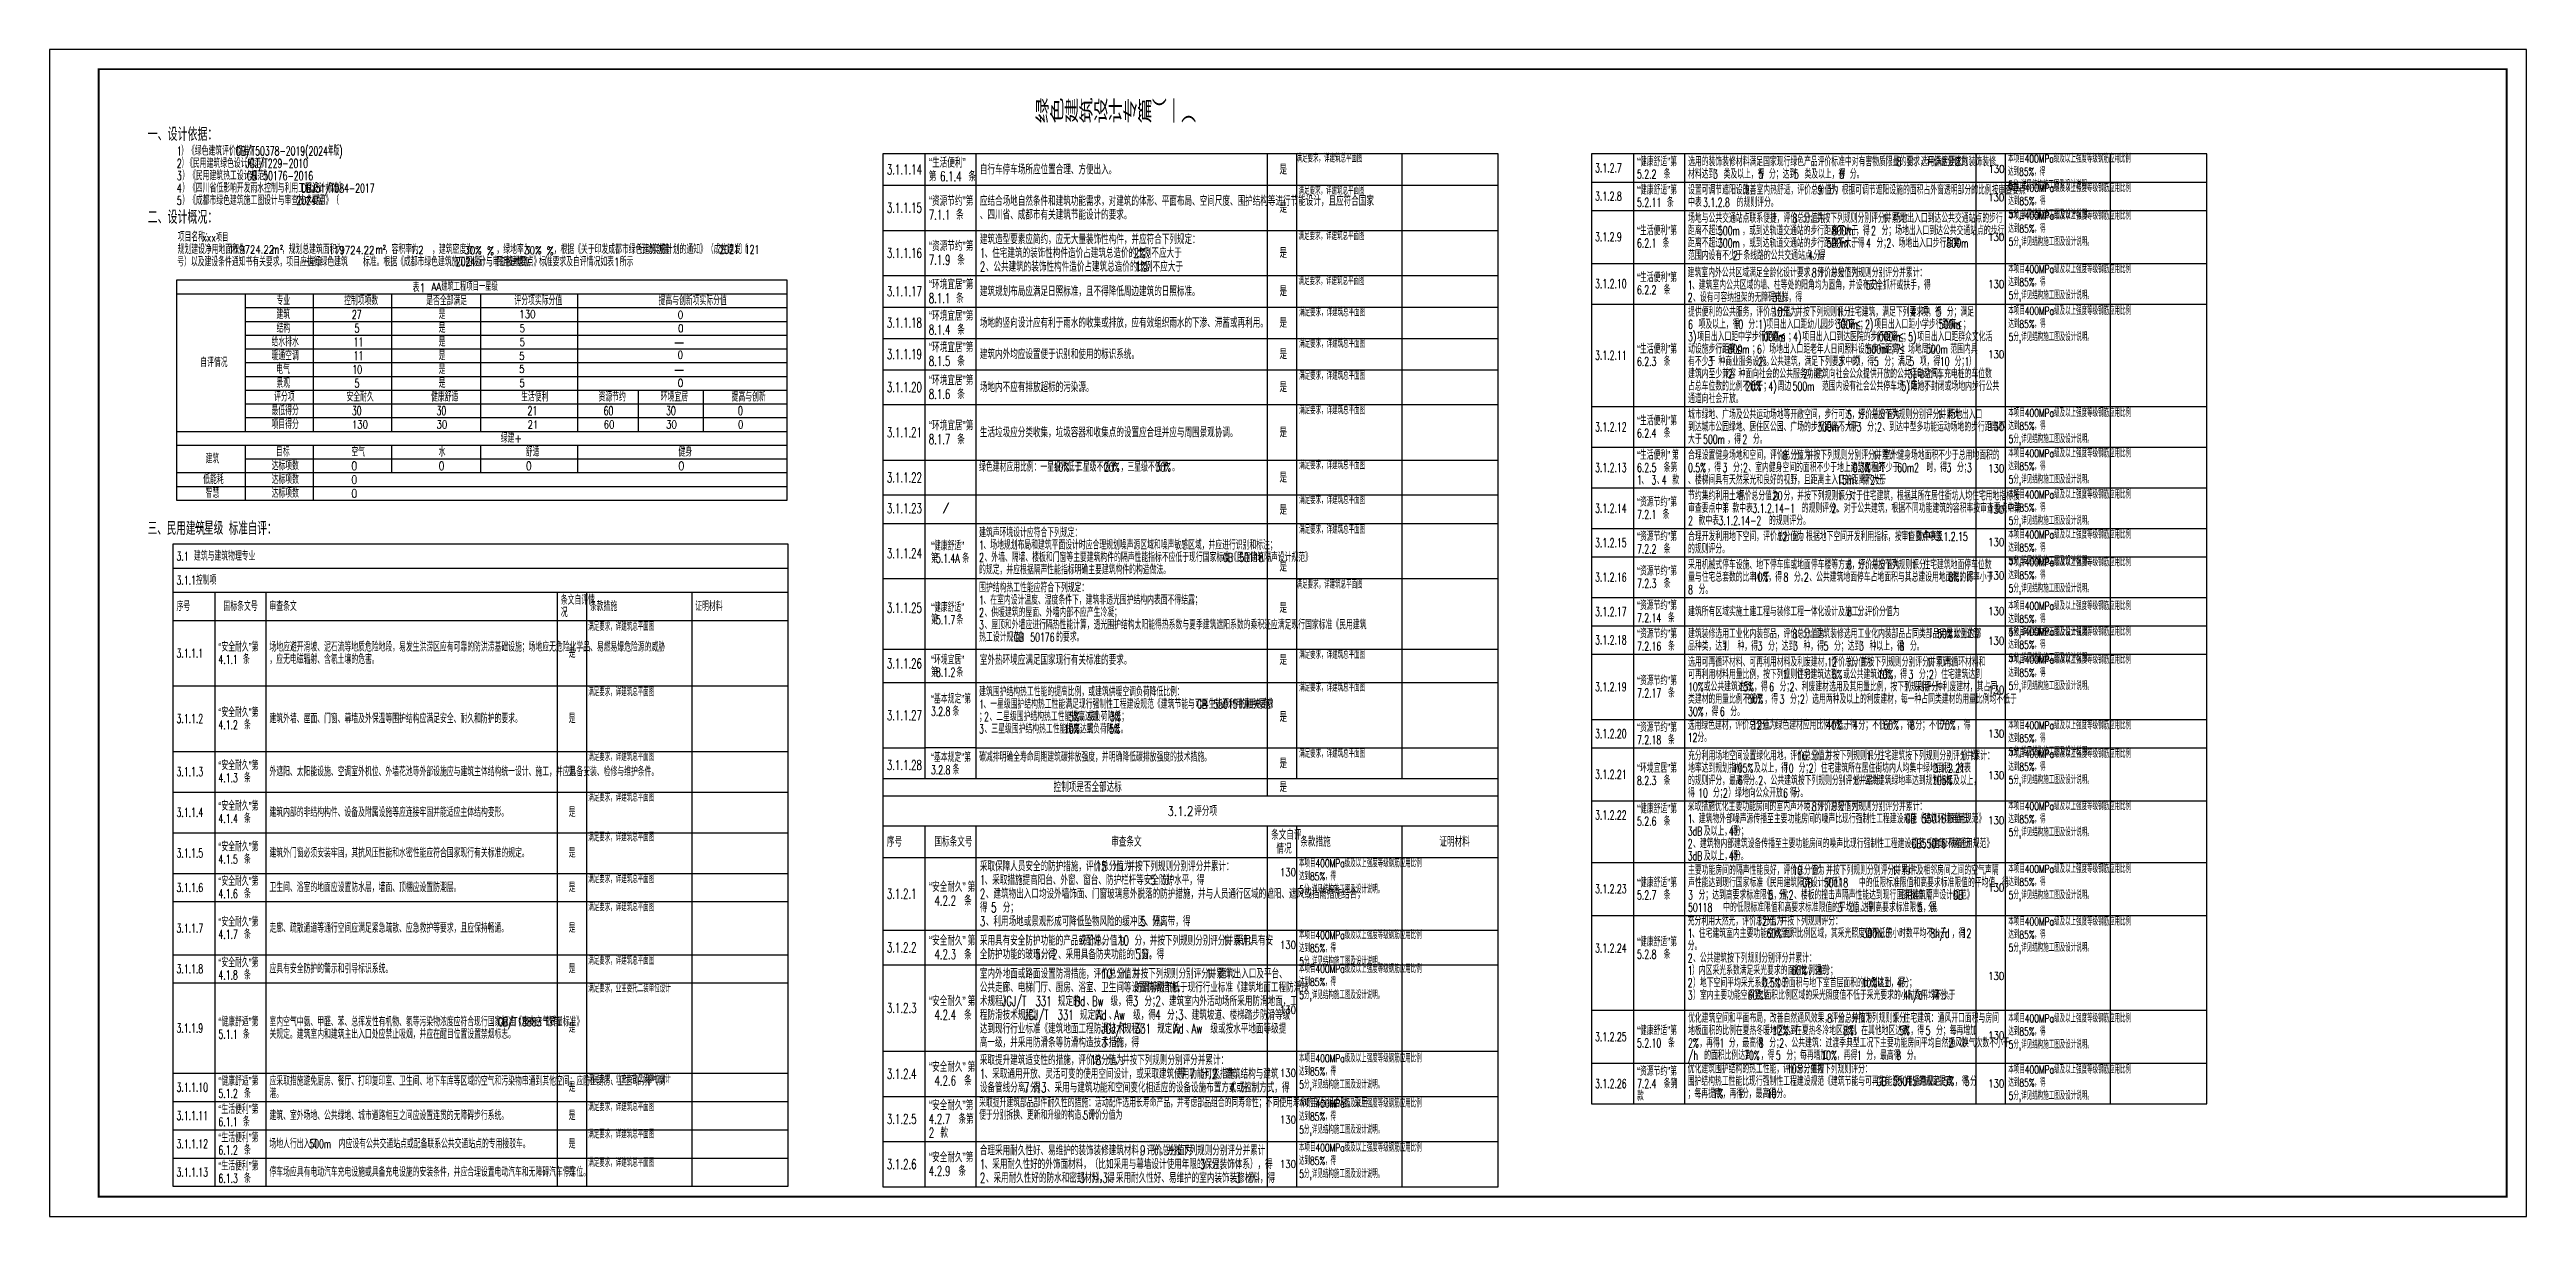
# Model space of a CAD drawing. Extents: x 12902 to 139002, y 7705 to 185905.
# Drawn here: x 12902 to 139002, y 126505 to 185905 of the extents above; entities that cross this region are included whole.
import ezdxf

# ---------------------------------------------------------------- set-up
doc = ezdxf.new("R2010")
doc.units = 0
doc.header["$LTSCALE"] = 1000
for name, color, linetype in [('A-Tab(建筑表格)', 7, 'Continuous'), ('A-Text(建筑文字)', 33, 'Continuous'), ('PUB_TITLE', 4, 'Continuous')]:
    doc.layers.add(name, color=color, linetype=linetype)
doc.styles.add('_TCH_AXIS', font='COMPLEX', dxfattribs={"bigfont": 'GBCBIG'})
doc.styles.add('_TCH_DIM', font='@swi_gbxwxtr.shx', dxfattribs={"width": 0.7, "bigfont": '@swi_gbhzfs.shx'})
doc.styles.add('LJ_TXT', font='SIMPLEX', dxfattribs={"width": 0.8, "bigfont": 'GBCBIG'})

msp = doc.modelspace()

# ---------------------------------------------------------------- texts
at = {"layer": 'A-Tab(建筑表格)', "style": 'LJ_TXT'}
for s, height, width, p in [('“生活便利”', 482.3, 0.8, (57666, 179899)), ('“健康舒适”第', 434, 0.8, (93720, 179969)), ('选用的装饰装修材料满足国家现行绿色产品评价标准中对有害物质限量的要求，评价总分值为', 434.04, 0.8, (96320, 179969)), ('8', 450, 0.64, (106944, 179969)), ('分。选用满足要求的装饰装修', 434.04, 0.8, (107479, 179969)), ('3.1.1.14', 500, 0.64, (55533, 179549)), ('第', 482, 0.8, (57666, 179199)), ('6.1.4', 500, 0.64, (58237, 179199)), ('条', 482, 0.8, (59684, 179199)), ('自行车停车场所应位置合理、方便出入。', 482.27, 0.8, (60266, 179549)), ('是', 482, 0.8, (75519, 179549)), ('3.1.2.7', 450, 0.64, (91587, 179654)), ('5.2.2', 450, 0.64, (93720, 179339)), ('条', 434, 0.8, (95078, 179339)), ('材料达到', 434, 0.8, (96320, 179339)), ('3', 450, 0.64, (97592, 179339)), ('类及以上，得', 434, 0.8, (98127, 179339)), ('5', 450, 0.64, (99904, 179339)), ('分；达到', 434, 0.8, (100439, 179339)), ('5', 450, 0.64, (101711, 179339)), ('类及以上，得', 434, 0.8, (102245, 179339)), ('8', 450, 0.64, (104023, 179339)), ('分。', 434, 0.8, (104557, 179339)), ('3.1.1.15', 500, 0.64, (55533, 177599)), ('“资源节约”第', 482.3, 0.8, (57666, 177949)), ('应结合场地自然条件和建筑功能需求，对建筑的体形、平面布局、空间尺度、围护结构等进行节能设计，且应符合国家', 482.27, 0.8, (60266, 177949)), ('是', 482, 0.8, (75519, 177599)), ('3.1.2.8', 450, 0.64, (91587, 178214)), ('“健康舒适”第', 434, 0.8, (93720, 178529)), ('5.2.11', 450, 0.64, (93720, 177899)), ('条', 434, 0.8, (95243, 177899)), ('设置可调节遮阳设施，', 434, 0.8, (96320, 178529)), ('中表', 434, 0.8, (96320, 177899)), ('3.1.2.8', 450, 0.64, (97086, 177899)), ('的规则评分。', 434, 0.8, (98801, 177899)), ('改善室内热舒适，评价总分值为', 434.04, 0.8, (99109, 178529)), ('9', 450, 0.64, (102908, 178529)), ('分，根据可调节遮阳设施的面积占外窗透明部分的比例按审查要点', 434.04, 0.8, (103443, 178529)), ('7.1.1', 500, 0.64, (57666, 177249)), ('条', 482, 0.8, (59053, 177249)), ('、四川省、成都市有关建筑节能设计的要求。', 482.27, 0.8, (60266, 177249)), ('3.1.2.9', 450, 0.64, (91587, 176144)), ('“生活便利”第', 434, 0.8, (93720, 176459)), ('场地与公共交通站点联系便捷，评价总分值为', 434.04, 0.8, (96320, 177089)), ('距离不超过', 434, 0.8, (96320, 176459)), ('500m', 450, 0.64, (97845, 176459)), ('，或到达轨道交通站的步行距离不大于', 434.04, 0.8, (99079, 176459)), ('8', 450, 0.64, (101636, 177089)), ('分，并按下列规则分别评分并累计：', 434.04, 0.8, (102171, 177089)), ('800m', 450, 0.64, (103637, 176459)), ('，得', 434, 0.8, (104871, 176459)), ('2', 450, 0.64, (105637, 176459)), ('分；场地出入口到达公共交通站点的步行', 434.04, 0.8, (106172, 176459)), ('1', 450, 0.64, (106215, 177089)), ('、场地出入口到达公共交通站点的步行', 434.04, 0.8, (106435, 177089)), ('3.1.1.16', 500, 0.64, (55533, 175299)), ('“资源节约”第', 482.3, 0.8, (57666, 175649)), ('7.1.9', 500, 0.64, (57666, 174949)), ('条', 482, 0.8, (59114, 174949)), ('建筑造型要素应简约，应无大量装饰性构件，并应符合下列规定：', 482.27, 0.8, (60266, 175999)), ('1', 500, 0.64, (60266, 175299)), ('、住宅建筑的装饰性构件造价占建筑总造价的比例不应大于', 482.27, 0.8, (60510, 175299)), ('2%', 500, 0.64, (68102, 175299)), ('；', 482, 0.8, (68742, 175299)), ('是', 482, 0.8, (75519, 175299)), ('6.2.1', 450, 0.64, (93720, 175829)), ('条', 434, 0.8, (95023, 175829)), ('距离不超过', 434, 0.8, (96320, 175829)), ('范围内设有不少于', 434, 0.8, (96320, 175199)), ('300m', 450, 0.64, (97845, 175829)), ('2', 450, 0.64, (98603, 175199)), ('，或到达轨道交通站的步行距离不大于', 434.04, 0.8, (99079, 175829)), ('条线路的公共交通站点，得', 434.04, 0.8, (99138, 175199)), ('4', 450, 0.64, (102432, 175199)), ('分。', 434, 0.8, (102706, 175199)), ('500m', 450, 0.64, (103376, 175829)), ('，得', 434, 0.8, (104610, 175829)), ('4', 450, 0.64, (105376, 175829)), ('分；', 434, 0.8, (105911, 175829)), ('2', 450, 0.64, (106417, 175829)), ('、场地出入口步行距离', 434, 0.8, (106691, 175829)), ('800m', 450, 0.64, (109479, 175829)), ('“环境宜居”第', 482.3, 0.8, (57666, 173699)), ('2', 500, 0.64, (60266, 174599)), ('、公共建筑的装饰性构件造价占建筑总造价的比例不应大于', 482.27, 0.8, (60571, 174599)), ('1%', 500, 0.64, (68163, 174599)), ('。', 482, 0.8, (68742, 174599)), ('3.1.2.10', 450, 0.64, (91587, 173759)), ('“生活便利”第', 434, 0.8, (93720, 174074)), ('专业', 434, 0.8, (24460, 172894)), ('控制项项数', 434, 0.8, (27897, 172894)), ('是否全部满足', 434, 0.8, (32079, 172894)), ('评分项实际分值', 434, 0.8, (36570, 172894)), ('提高与创新项实际分值', 434, 0.8, (43908, 172894)), ('3.1.1.17', 500, 0.64, (55533, 173349)), ('8.1.1', 500, 0.64, (57666, 172999)), ('条', 482, 0.8, (59053, 172999)), ('建筑规划布局应满足日照标准，且不得降低周边建筑的日照标准。', 482.27, 0.8, (60266, 173349)), ('是', 482, 0.8, (75519, 173349)), ('6.2.2', 450, 0.64, (93720, 173444)), ('条', 434, 0.8, (95078, 173444)), ('提供便利的公共服务，评价总分值为', 434.04, 0.8, (96320, 172319)), ('10', 450, 0.64, (100625, 172319)), ('分，并按下列规则评分：', 434.04, 0.8, (101119, 172319)), ('1', 450, 0.64, (103899, 172319)), ('、住宅建筑，满足下列要求中', 434.04, 0.8, (104119, 172319)), ('4', 450, 0.64, (107665, 172319)), ('项，得', 434, 0.8, (108200, 172319)), ('5', 450, 0.64, (108958, 172319)), ('分；满足', 434, 0.8, (109493, 172319)), ('建筑', 434, 0.8, (24458, 172194)), ('结构', 434, 0.8, (24460, 171494)), ('27', 450, 0.64, (28293, 172194)), ('5', 450, 0.64, (28431, 171494)), ('是', 434, 0.8, (32712, 172194)), ('是', 434, 0.8, (32712, 171494)), ('3.1.1.18', 500, 0.64, (55533, 171749)), ('“环境宜居”第', 482.3, 0.8, (57666, 172099)), ('8.1.4', 500, 0.64, (57666, 171399)), ('条', 482, 0.8, (59114, 171399)), ('场地的竖向设计应有利于雨水的收集或排放，应有效组织雨水的下渗、滞蓄或再利用。', 482.27, 0.8, (60266, 171749)), ('是', 482, 0.8, (75519, 171749)), ('3)', 450, 0.64, (96320, 171059)), ('6', 450, 0.64, (96320, 171689)), ('项目出入口距中学步行距离≤', 434.04, 0.8, (96787, 171059)), ('项及以上，得', 434, 0.8, (96855, 171689)), ('10', 450, 0.64, (98632, 171689)), ('分：', 434, 0.8, (99387, 171689)), ('1)', 450, 0.64, (99892, 171689)), ('l000m', 450, 0.64, (100073, 171059)), ('项目出入口距幼儿园步行距离≤', 434.04, 0.8, (100304, 171689)), ('4)', 450, 0.64, (101669, 171059)), ('项目出入口到达医院的步行距离≤', 434.04, 0.8, (102136, 171059)), ('300m', 450, 0.64, (103842, 171689)), ('；', 434, 0.8, (105077, 171689)), ('2)', 450, 0.64, (105329, 171689)), ('项目出入口距小学步行距离≤', 434.04, 0.8, (105796, 171689)), ('l000m', 450, 0.64, (105927, 171059)), ('5)', 450, 0.64, (107524, 171059)), ('项目出入口距群众文化活', 434.04, 0.8, (107990, 171059)), ('500m', 450, 0.64, (109082, 171689)), ('；', 434, 0.8, (110316, 171689)), ('给水排水', 434, 0.8, (24207, 170794)), ('暖通空调', 434, 0.8, (24200, 170094)), ('11', 450, 0.64, (28383, 170794)), ('11', 450, 0.64, (28383, 170094)), ('是', 434, 0.8, (32712, 170794)), ('是', 434, 0.8, (32712, 170094)), ('3.1.1.19', 500, 0.64, (55533, 170149)), ('“环境宜居”第', 482.3, 0.8, (57666, 170499)), ('8.1.5', 500, 0.64, (57666, 169799)), ('条', 482, 0.8, (59114, 169799)), ('建筑内外均应设置便于识别和使用的标识系统。', 482.27, 0.8, (60266, 170149)), ('是', 482, 0.8, (75519, 170149)), ('3.1.2.11', 450, 0.64, (91587, 170114)), ('“生活便利”第', 434, 0.8, (93720, 170429)), ('6.2.3', 450, 0.64, (93720, 169799)), ('条', 434, 0.8, (95078, 169799)), ('有不少于', 434, 0.8, (96320, 169799)), ('动设施步行距离≤', 434, 0.8, (96320, 170429)), ('3', 450, 0.64, (97331, 169799)), ('种商业服务设施。', 434, 0.8, (97866, 169799)), ('800m', 450, 0.64, (98343, 170429)), ('；', 434, 0.8, (99577, 170429)), ('6', 450, 0.64, (99830, 170429)), ('2', 450, 0.64, (99888, 169799)), ('）场地出入口距老年人日间照料设施步行距离≤', 434.04, 0.8, (100104, 170429)), ('、公共建筑，满足下列要求中的', 434.04, 0.8, (100163, 169799)), ('；', 434, 0.8, (101417, 171059)), ('3', 450, 0.64, (103962, 169799)), ('项，得', 434, 0.8, (104757, 169799)), ('500m', 450, 0.64, (105412, 170429)), ('5', 450, 0.64, (105776, 169799)), ('分；满足', 434, 0.8, (106311, 169799)), ('；', 434, 0.8, (106646, 170429)), ('7', 450, 0.64, (106899, 170429)), ('）场地周边', 434, 0.8, (107173, 170429)), ('；', 434, 0.8, (107271, 171059)), ('5', 450, 0.64, (107583, 169799)), ('项，得', 434, 0.8, (108118, 169799)), ('500m', 450, 0.64, (108437, 170429)), ('10', 450, 0.64, (109137, 169799)), ('范围内具', 434, 0.8, (109671, 170429)), ('分；', 434, 0.8, (109891, 169799)), ('1', 450, 0.64, (110396, 169799)), ('）', 434, 0.8, (110616, 169799)), ('自评情况', 434, 0.8, (20573, 169744)), ('景观', 434, 0.8, (24456, 168694)), ('电气', 434, 0.8, (24443, 169394)), ('10', 450, 0.64, (28321, 169394)), ('5', 450, 0.64, (28431, 168694)), ('是', 434, 0.8, (32712, 169394)), ('是', 434, 0.8, (32712, 168694)), ('“环境宜居”第', 482.3, 0.8, (57666, 168818)), ('场地内不应有排放超标的污染源。', 482.27, 0.8, (60266, 168468)), ('是', 482, 0.8, (75519, 168468)), ('建筑内至少兼容', 434, 0.8, (96320, 169169)), ('占总车位数的比例不低于', 434.04, 0.8, (96320, 168539)), ('2', 450, 0.64, (98350, 169169)), ('种面向社会的公共服务功能；', 434.04, 0.8, (98885, 169169)), ('4)', 450, 0.64, (100410, 168539)), ('周边', 434, 0.8, (100876, 168539)), ('500m', 450, 0.64, (101642, 168539)), ('2', 450, 0.64, (102171, 169169)), ('）建筑向社会公众提供开放的公共活动空间；', 434.04, 0.8, (102445, 169169)), ('范围内设有社会公共停车场（库）；', 434.04, 0.8, (103137, 168539)), ('5)', 450, 0.64, (107181, 168539)), ('3)', 450, 0.64, (107501, 169169)), ('场地不封闭或场地内步行公共', 434.04, 0.8, (107647, 168539)), ('电动汽车充电桩的车位数', 434.04, 0.8, (107967, 169169)), ('最低得分', 434, 0.8, (24203, 167294)), ('评分项', 434, 0.8, (24336, 167994)), ('安全耐久', 434, 0.8, (28019, 167994)), ('30', 450, 0.64, (28293, 167294)), ('健康舒适', 434, 0.8, (32327, 167994)), ('30', 450, 0.64, (32604, 167294)), ('生活便利', 434, 0.8, (36913, 167994)), ('21', 450, 0.64, (37240, 167294)), ('资源节约', 434, 0.8, (40851, 167994)), ('60', 450, 0.64, (41113, 167294)), ('环境宜居', 434, 0.8, (44018, 167994)), ('30', 450, 0.64, (44290, 167294)), ('提高与创新', 434, 0.8, (47628, 167994)), ('0', 450, 0.64, (47949, 167294)), ('3.1.1.20', 500, 0.64, (55533, 168468)), ('8.1.6', 500, 0.64, (57666, 168118)), ('条', 482, 0.8, (59114, 168118)), ('通道向社会开放。', 434, 0.8, (96320, 167909)), ('；', 434, 0.8, (100157, 168539)), ('项目得分', 434, 0.8, (24205, 166594)), ('3.1.1.21', 500, 0.64, (55533, 166168)), ('“环境宜居”第', 482.3, 0.8, (57666, 166518)), ('生活垃圾应分类收集，垃圾容器和收集点的设置应合理并应与周围景观协调。', 482.27, 0.8, (60266, 166168)), ('是', 482, 0.8, (75519, 166168)), ('3.1.2.12', 450, 0.64, (91587, 166469)), ('“生活便利”第', 434, 0.8, (93720, 166784)), ('6.2.4', 450, 0.64, (93720, 166154)), ('条', 434, 0.8, (95078, 166154)), ('城市绿地、广场及公共运动场地等开敞空间，步行可达，评价总分值为', 434.04, 0.8, (96320, 167099)), ('到达城市公园绿地、居住区公园、广场的步行距离不大于', 434.04, 0.8, (96320, 166469)), ('300m', 450, 0.64, (102900, 166469)), ('，得', 434, 0.8, (104134, 166469)), ('5', 450, 0.64, (104417, 167099)), ('3', 450, 0.64, (104900, 166469)), ('分，并按下列规则分别评分并累计：', 434.04, 0.8, (104952, 167099)), ('分；', 434, 0.8, (105435, 166469)), ('2', 450, 0.64, (105941, 166469)), ('、到达中型多功能运动场地的步行距离不', 434.04, 0.8, (106215, 166469)), ('1', 450, 0.64, (108996, 167099)), ('、场地出入口', 434, 0.8, (109215, 167099)), ('建筑', 434, 0.8, (20851, 164844)), ('目标', 434, 0.8, (24435, 165194)), ('空气', 434, 0.8, (28268, 165194)), ('水', 434, 0.8, (32712, 165194)), ('绿建+', 434, 0.8, (35877, 165894)), ('舒适', 434, 0.8, (37151, 165194)), ('健身', 434, 0.8, (44920, 165194)), ('8.1.7', 500, 0.64, (57666, 165818)), ('条', 482, 0.8, (59114, 165818)), ('“生活便利”', 434, 0.8, (93720, 165029)), ('第', 434, 0.8, (95498, 165029)), ('合理设置健身场地和空间，评价总分值为', 434.04, 0.8, (96320, 165029)), ('大于', 434, 0.8, (96320, 165839)), ('500m', 450, 0.64, (97086, 165839)), ('，得', 434, 0.8, (98321, 165839)), ('2', 450, 0.64, (99087, 165839)), ('分。', 434, 0.8, (99622, 165839)), ('8', 450, 0.64, (101131, 165029)), ('分，并按下列规则分别评分并累计：', 434.04, 0.8, (101666, 165029)), ('1', 450, 0.64, (105710, 165029)), ('、室外健身场地面积不少于总用地面积的', 434.04, 0.8, (105929, 165029)), ('低能耗', 434, 0.8, (20726, 163794)), ('达标项数', 434, 0.8, (24207, 164494)), ('达标项数', 434, 0.8, (24207, 163794)), ('0', 434, 0.8, (28268, 164494)), ('0', 434, 0.8, (28268, 163794)), ('0', 434, 0.8, (32712, 164494)), ('0', 434, 0.8, (37151, 164494)), ('0', 434, 0.8, (44920, 164494)), ('3.1.1.22', 500, 0.64, (55533, 163868)), ('是', 482, 0.8, (75519, 163868)), ('3.1.2.13', 450, 0.64, (91587, 164399)), ('6.2.5', 450, 0.64, (93720, 164399)), ('1', 450, 0.64, (93720, 163769)), ('3', 450, 0.64, (94453, 163769)), ('4', 450, 0.64, (94980, 163769)), ('条第', 434, 0.8, (95078, 164399)), ('款', 434, 0.8, (95515, 163769)), ('、楼梯间具有天然采光和良好的视野，且距离主入口的距离不大于', 434.04, 0.8, (96320, 163769)), ('0.5%', 450, 0.64, (96320, 164399)), ('，得', 434, 0.8, (97308, 164399)), ('3', 450, 0.64, (98074, 164399)), ('分；', 434, 0.8, (98609, 164399)), ('2', 450, 0.64, (99114, 164399)), ('、室内健身空间的面积不少于地上建筑面积的', 434.04, 0.8, (99389, 164399)), ('15m', 450, 0.64, (103911, 163769)), ('0.3%', 450, 0.64, (104704, 164399)), ('，得', 434, 0.8, (104816, 163769)), ('2', 450, 0.64, (105582, 163769)), ('且不少于', 434, 0.8, (105692, 164399)), ('分。', 434, 0.8, (105857, 163769)), ('60m2', 450, 0.64, (106964, 164399)), ('时，得', 434, 0.8, (108458, 164399)), ('3', 450, 0.64, (109477, 164399)), ('分；', 434, 0.8, (110012, 164399)), ('3', 450, 0.64, (110518, 164399)), ('智慧', 434, 0.8, (20849, 163094)), ('达标项数', 434, 0.8, (24207, 163094)), ('0', 434, 0.8, (28268, 163094)), ('3.1.1.23', 500, 0.64, (55533, 162300)), ('是', 482, 0.8, (75519, 162232)), ('3.1.2.14', 450, 0.64, (91587, 162329)), ('“资源节约”第', 434, 0.8, (93720, 162644)), ('、', 434, 0.8, (93940, 163769)), ('、', 434, 0.8, (94727, 163769)), ('节约集约利用土地，', 434, 0.8, (96320, 162959)), ('审查要点中第', 434, 0.8, (96320, 162329)), ('1', 450, 0.64, (98098, 162329)), ('款中表', 434, 0.8, (98578, 162329)), ('评价总分值为', 434, 0.8, (98856, 162959)), ('3.1.2.14-1', 450, 0.64, (99596, 162329)), ('20', 450, 0.64, (100633, 162959)), ('分，并按下列规则评分：', 434.04, 0.8, (101182, 162959)), ('的规则评分。', 434, 0.8, (102106, 162329)), ('2', 450, 0.64, (103623, 162329)), ('、对于公共建筑，根据不同功能建筑的容积率按审查要点中第', 434.04, 0.8, (103897, 162329)), ('1', 450, 0.64, (103962, 162959)), ('、对于住宅建筑，根据其所在居住街坊人均住宅用地指标按', 434.04, 0.8, (104181, 162959)), ('7.2.1', 450, 0.64, (93720, 162014)), ('条', 434, 0.8, (95023, 162014)), ('2', 450, 0.64, (96320, 161699)), ('款中表', 434, 0.8, (96855, 161699)), ('3.1.2.14-2', 450, 0.64, (97874, 161699)), ('的规则评分。', 434, 0.8, (100439, 161699)), ('3.1', 450, 0.64, (19366, 159891)), ('建筑与建筑物理专业', 434, 0.8, (20257, 159891)), ('3.1.1.24', 500, 0.64, (55533, 160009)), ('3.1.2.15', 450, 0.64, (91587, 160574)), ('“资源节约”第', 434, 0.8, (93720, 160889)), ('7.2.2', 450, 0.64, (93720, 160259)), ('条', 434, 0.8, (95078, 160259)), ('合理开发利用地下空间，评价总分值为', 434.04, 0.8, (96320, 160889)), ('的规则评分。', 434, 0.8, (96320, 160259)), ('12', 450, 0.64, (100878, 160889)), ('分，根据地下空间开发利用指标，按审查要点中第', 434.04, 0.8, (101632, 160889)), ('1', 450, 0.64, (107454, 160889)), ('款中表', 434, 0.8, (107934, 160889)), ('3.1.2.15', 450, 0.64, (108953, 160889)), ('3.1.1', 450, 0.64, (19366, 158666)), ('控制项', 434, 0.8, (20353, 158666)), ('是', 482, 0.8, (75519, 159336)), ('3.1.2.16', 450, 0.64, (91587, 158819)), ('“资源节约”第', 434, 0.8, (93720, 159134)), ('7.2.3', 450, 0.64, (93720, 158504)), ('条', 434, 0.8, (95078, 158504)), ('采用机械式停车设施、地下停车库或地面停车楼等方式，评价总分值为', 434.04, 0.8, (96320, 159449)), ('量与住宅总套数的比率小于', 434.04, 0.8, (96320, 158819)), ('10%', 450, 0.64, (99614, 158819)), ('，得', 434, 0.8, (100410, 158819)), ('8', 450, 0.64, (101176, 158819)), ('分。', 434, 0.8, (101711, 158819)), ('2', 450, 0.64, (102216, 158819)), ('、公共建筑地面停车占地面积与其总建设用地面积的比率小于', 434.04, 0.8, (102490, 158819)), ('8', 450, 0.64, (104417, 159449)), ('分，并按下列规则评分：', 434.04, 0.8, (104952, 159449)), ('1', 450, 0.64, (107732, 159449)), ('、住宅建筑地面停车位数', 434.04, 0.8, (107951, 159449)), ('8%', 450, 0.64, (109576, 158819)), ('，得', 434, 0.8, (110152, 158819)), ('序号', 434, 0.8, (19366, 157334)), ('国标条文号', 434, 0.8, (21760, 157334)), ('审查条文', 434, 0.8, (24099, 157334)), ('条文自评情', 434, 0.8, (38932, 157649)), ('条款措施', 434, 0.8, (40414, 157334)), ('证明材料', 434, 0.8, (45774, 157334)), ('3.1.1.25', 500, 0.64, (55533, 157236)), ('是', 482, 0.8, (75519, 157236)), ('“资源节约”第', 434, 0.8, (93720, 157379)), ('8', 450, 0.64, (96320, 158189)), ('分。', 434, 0.8, (96855, 158189)), ('况', 434, 0.8, (38932, 157019)), ('3.1.2.17', 450, 0.64, (91587, 157064)), ('“资源节约”第', 434, 0.8, (93720, 155939)), ('7.2.14', 450, 0.64, (93720, 156749)), ('条', 434, 0.8, (95298, 156749)), ('建筑所有区域实施土建工程与装修工程一体化设计及施工，评价分值为', 434.04, 0.8, (96320, 157064)), ('建筑装修选用工业化内装部品，评价总分值为', 434.04, 0.8, (96320, 155939)), ('8', 450, 0.64, (101636, 155939)), ('分。建筑装修选用工业化内装部品占同类部品用量比例达到', 434.04, 0.8, (102171, 155939)), ('8', 450, 0.64, (104417, 157064)), ('分。', 434, 0.8, (104952, 157064)), ('50%', 450, 0.64, (109004, 155939)), ('以上的部', 434, 0.8, (109854, 155939)), ('3.1.1.1', 450, 0.64, (19366, 154949)), ('“安全耐久”第', 434, 0.8, (21499, 155264)), ('条', 434, 0.8, (22747, 154634)), ('场地应避开滑坡、泥石流等地质危险地段，易发生洪涝区应有可靠的防洪涝基础设施；场地应无危险化学品、易燃易爆危险源的威胁', 434.04, 0.8, (24099, 155264)), ('，应无电磁辐射、含氡土壤的危害。', 434.04, 0.8, (24099, 154634)), ('是', 434, 0.8, (39333, 154949)), ('室外热环境应满足国家现行有关标准的要求。', 482.27, 0.8, (60266, 154586)), ('3.1.2.18', 450, 0.64, (91587, 155624)), ('7.2.16', 450, 0.64, (93720, 155309)), ('条', 434, 0.8, (95298, 155309)), ('品种类，达到', 434, 0.8, (96320, 155309)), ('1', 450, 0.64, (98098, 155309)), ('种，得', 434, 0.8, (98838, 155309)), ('3', 450, 0.64, (99857, 155309)), ('分；达到', 434, 0.8, (100392, 155309)), ('3', 450, 0.64, (101663, 155309)), ('种，得', 434, 0.8, (102198, 155309)), ('5', 450, 0.64, (103217, 155309)), ('分；达到', 434, 0.8, (103752, 155309)), ('3', 450, 0.64, (105024, 155309)), ('种以上，得', 434, 0.8, (105559, 155309)), ('8', 450, 0.64, (107083, 155309)), ('分。', 434, 0.8, (107618, 155309)), ('4.1.1', 450, 0.64, (21499, 154634)), ('3.1.1.26', 500, 0.64, (55533, 154403)), ('是', 482, 0.8, (75519, 154586)), ('“资源节约”第', 434, 0.8, (93720, 153554)), ('选用可再循环材料、可再利用材料及利废建材，评价总分值为', 434.04, 0.8, (96320, 154499)), ('可再利用材料用量比例，按下列规则评分：', 434.04, 0.8, (96320, 153869)), ('1', 450, 0.64, (101123, 153869)), ('）', 434, 0.8, (101342, 153869)), ('住宅建筑达到', 434, 0.8, (101856, 153869)), ('12', 450, 0.64, (103406, 154499)), ('6%', 450, 0.64, (103633, 153869)), ('或公共建筑达到', 434, 0.8, (104209, 153869)), ('分，并按下列规则分别评分并累计：', 434.04, 0.8, (104420, 154499)), ('10%', 450, 0.64, (105978, 153869)), ('，得', 434, 0.8, (106774, 153869)), ('3', 450, 0.64, (107540, 153869)), ('分；', 434, 0.8, (108075, 153869)), ('1', 450, 0.64, (108465, 154499)), ('2', 450, 0.64, (108580, 153869)), ('、可再循环材料和', 434, 0.8, (108684, 154499)), ('）住宅建筑达到', 434, 0.8, (108854, 153869)), ('3.1.2.19', 450, 0.64, (91587, 153239)), ('7.2.17', 450, 0.64, (93720, 152924)), ('条', 434, 0.8, (95298, 152924)), ('类建材的用量比例不低于', 434.04, 0.8, (96320, 152609)), ('10%', 450, 0.64, (96320, 153239)), ('或公共建筑达到', 434, 0.8, (97116, 153239)), ('15%', 450, 0.64, (98885, 153239)), ('50%', 450, 0.64, (99361, 152609)), ('，得', 434, 0.8, (99681, 153239)), ('，得', 434, 0.8, (100212, 152609)), ('6', 450, 0.64, (100447, 153239)), ('分；', 434, 0.8, (100982, 153239)), ('3', 450, 0.64, (100978, 152609)), ('2', 450, 0.64, (101487, 153239)), ('分；', 434, 0.8, (101513, 152609)), ('、利废建材选用及其用量比例，按下列规则评分：', 434.04, 0.8, (101761, 153239)), ('2', 450, 0.64, (102018, 152609)), ('）选用两种及以上的利废建材，每一种占同类建材的用量比例均不低于', 434.04, 0.8, (102292, 152609)), ('1', 450, 0.64, (107322, 153239)), ('）采用一种利废建材，其占同', 434.04, 0.8, (107542, 153239)), ('3.1.1.2', 450, 0.64, (19366, 151619)), ('“安全耐久”第', 434, 0.8, (21499, 151934)), ('4.1.2', 450, 0.64, (21499, 151304)), ('条', 434, 0.8, (22802, 151304)), ('建筑外墙、屋面、门窗、幕墙及外保温等围护结构应满足安全、耐久和防护的要求。', 434.04, 0.8, (24099, 151619)), ('是', 434, 0.8, (39333, 151619)), ('3.1.1.27', 500, 0.64, (55533, 151767)), ('是', 482, 0.8, (75519, 151680)), ('“资源节约”第', 434, 0.8, (93720, 151169)), ('30%', 450, 0.64, (96320, 151979)), ('，得', 434, 0.8, (97171, 151979)), ('6', 450, 0.64, (97937, 151979)), ('分。', 434, 0.8, (98472, 151979)), ('3.1.2.20', 450, 0.64, (91587, 150854)), ('7.2.18', 450, 0.64, (93720, 150539)), ('条', 434, 0.8, (95298, 150539)), ('充分利用场地空间设置绿化用地，评价总分值为', 434.04, 0.8, (96320, 149729)), ('16', 450, 0.64, (101889, 149729)), ('分，并按下列规则评分：', 434.04, 0.8, (102643, 149729)), ('1', 450, 0.64, (105424, 149729)), ('、住宅建筑按下列规则分别评分并累计：', 434.04, 0.8, (105643, 149729)), ('1', 450, 0.64, (110193, 149729)), ('）绿', 434, 0.8, (110412, 149729)), ('3.1.1.3', 450, 0.64, (19366, 148919)), ('“安全耐久”第', 434, 0.8, (21499, 149234)), ('4.1.3', 450, 0.64, (21499, 148604)), ('条', 434, 0.8, (22802, 148604)), ('外遮阳、太阳能设施、空调室外机位、外墙花池等外部设施应与建筑主体结构统一设计、施工，并应具备安装、检修与维护条件。', 434.04, 0.8, (24099, 148919)), ('是', 434, 0.8, (39333, 148919)), ('3.1.1.28', 500, 0.64, (55533, 149231)), ('是', 482, 0.8, (75519, 149319)), ('3.1.2.21', 450, 0.64, (91587, 148784)), ('“环境宜居”第', 434, 0.8, (93720, 149099)), ('8.2.3', 450, 0.64, (93720, 148469)), ('条', 434, 0.8, (95078, 148469)), ('地率达到规划指标', 434, 0.8, (96320, 149099)), ('的规则评分，最高得', 434, 0.8, (96320, 148469)), ('105%', 450, 0.64, (98603, 149099)), ('6', 450, 0.64, (98856, 148469)), ('分。', 434, 0.8, (99391, 148469)), ('及以上，得', 434, 0.8, (99673, 149099)), ('2', 450, 0.64, (99896, 148469)), ('、公共建筑按下列规则分别评分并累计：', 434.04, 0.8, (100171, 148469)), ('10', 450, 0.64, (101197, 149099)), ('分；', 434, 0.8, (101951, 149099)), ('2', 450, 0.64, (102457, 149099)), ('）住宅建筑所在居住街坊内人均集中绿地面积，按表', 434.04, 0.8, (102731, 149099)), ('1', 450, 0.64, (104720, 148469)), ('）公共建筑绿地率达到规划指标', 434.04, 0.8, (104940, 148469)), ('105%', 450, 0.64, (108739, 148469)), ('3.1.2.21', 450, 0.64, (108805, 149099)), ('及以上，', 434, 0.8, (109809, 148469)), ('“安全耐久”第', 434, 0.8, (21499, 147164)), ('控制项是否全部达标', 482.3, 0.8, (64018, 148114)), ('是', 482, 0.8, (75519, 148114)), ('得', 434, 0.8, (96320, 147839)), ('10', 450, 0.64, (96834, 147839)), ('分；', 434, 0.8, (97588, 147839)), ('2', 450, 0.64, (98094, 147839)), ('）绿地向公众开放，得', 434, 0.8, (98368, 147839)), ('6', 450, 0.64, (101156, 147839)), ('分。', 434, 0.8, (101691, 147839)), ('3.1.1.4', 450, 0.64, (19366, 146849)), ('4.1.4', 450, 0.64, (21499, 146534)), ('条', 434, 0.8, (22802, 146534)), ('建筑内部的非结构构件、设备及附属设施等应连接牢固并能适应主体结构变形。', 434.04, 0.8, (24099, 146849)), ('是', 434, 0.8, (39333, 146849)), ('3.1.2', 482.3, 0.8, (69813, 146897)), ('评分项', 482.3, 0.8, (71180, 146897)), ('3.1.2.22', 450, 0.64, (91587, 146714)), ('“健康舒适”第', 434, 0.8, (93720, 147029)), ('5.2.6', 450, 0.64, (93720, 146399)), ('条', 434, 0.8, (95078, 146399)), ('3.1.1.5', 450, 0.64, (19366, 144779)), ('“安全耐久”第', 434, 0.8, (21499, 145094)), ('建筑外门窗必须安装牢固，其抗风压性能和水密性能应符合国家现行有关标准的规定。', 434.04, 0.8, (24099, 144779)), ('是', 434, 0.8, (39333, 144779)), ('序号', 482.3, 0.8, (55533, 145331)), ('国标条文号', 482.3, 0.8, (57956, 145331)), ('审查条文', 482.3, 0.8, (66953, 145331)), ('条文自评', 482.3, 0.8, (75094, 145681)), ('情况', 482.3, 0.8, (75367, 144981)), ('条款措施', 482.3, 0.8, (76581, 145331)), ('证明材料', 482.3, 0.8, (83661, 145331)), ('“安全耐久”第', 434, 0.8, (21499, 143339)), ('4.1.5', 450, 0.64, (21499, 144464)), ('条', 434, 0.8, (22802, 144464)), ('采取保障人员安全的防护措施，评价总分值为', 482.27, 0.8, (60266, 144081)), ('1', 500, 0.64, (60266, 143381)), ('、采取措施提高阳台、外窗、窗台、防护栏杆等安全防护水平，得', 482.27, 0.8, (60510, 143381)), ('15', 500, 0.64, (66173, 144081)), ('分，并按下列规则分别评分并累计：', 482.27, 0.8, (67011, 144081)), ('5', 500, 0.64, (68944, 143381)), ('分；', 482.3, 0.8, (69538, 143381)), ('“健康舒适”第', 434, 0.8, (93720, 143270)), ('主要功能房间的隔声性能良好，评价总分值为', 434.04, 0.8, (96320, 143900)), ('10', 450, 0.64, (101636, 143900)), ('分，并按下列规则分别评分并累计：', 434.04, 0.8, (102651, 143900)), ('1', 450, 0.64, (106695, 143900)), ('、构件及相邻房间之间的空气声隔', 434.04, 0.8, (106915, 143900)), ('3.1.1.6', 450, 0.64, (19366, 143024)), ('4.1.6', 450, 0.64, (21499, 142709)), ('条', 434, 0.8, (22802, 142709)), ('卫生间、浴室的地面应设置防水层，墙面、顶棚应设置防潮层。', 434.04, 0.8, (24099, 143024)), ('是', 434, 0.8, (39333, 143024)), ('3.1.2.1', 500, 0.64, (55533, 142681)), ('“安全耐久”', 482.3, 0.8, (57666, 143031)), ('4.2.2', 500, 0.64, (57956, 142331)), ('条', 482, 0.8, (59464, 142331)), ('第', 482, 0.8, (59641, 143031)), ('得', 482, 0.8, (60266, 141981)), ('2', 500, 0.64, (60266, 142681)), ('、建筑物出入口均设外墙饰面、门窗玻璃意外脱落的防护措施，并与人员通行区域的遮阳、遮风或挡雨措施结合，', 482.27, 0.8, (60571, 142681)), ('分；', 482.3, 0.8, (61431, 141981)), ('3.1.2.23', 450, 0.64, (91587, 142955)), ('5.2.7', 450, 0.64, (93720, 142640)), ('条', 434, 0.8, (95078, 142640)), ('声性能达到现行国家标准《民用建筑隔声设计规范》', 434.04, 0.8, (96320, 143270)), ('3', 450, 0.64, (96320, 142640)), ('分；达到高要求标准限值，得', 434.04, 0.8, (96855, 142640)), ('5', 450, 0.64, (100402, 142640)), ('分；', 434, 0.8, (100937, 142640)), ('2', 450, 0.64, (101442, 142640)), ('、楼板的撞击声隔声性能达到现行国家标准《', 434.04, 0.8, (101716, 142640)), ('GB', 450, 0.64, (102134, 143270)), ('50118', 450, 0.64, (103231, 143270)), ('中的低限标准限值和高要求标准限值的平均值，得', 434.04, 0.8, (105014, 143270)), ('民用建筑隔声设计规范》', 434.04, 0.8, (107032, 142640)), ('GB', 450, 0.64, (109813, 142640)), ('3.1.1.7', 450, 0.64, (19366, 140954)), ('“安全耐久”第', 434, 0.8, (21499, 141269)), ('走廊、疏散通道等通行空间应满足紧急疏散、应急救护等要求，且应保持畅通。', 434.04, 0.8, (24099, 140954)), ('是', 434, 0.8, (39333, 140954)), ('3', 500, 0.64, (60266, 141281)), ('、利用场地或景观形成可降低坠物风险的缓冲区、隔离带，得', 482.27, 0.8, (60571, 141281)), ('5', 500, 0.64, (60837, 141981)), ('5', 500, 0.64, (68443, 141281)), ('分。', 482.3, 0.8, (69038, 141281)), ('50118', 450, 0.64, (96320, 142010)), ('中的低限标准限值和高要求标准限值的平均值，得', 434.04, 0.8, (98103, 142010)), ('3', 450, 0.64, (103925, 142010)), ('分；达到高要求标准限值，得', 434.04, 0.8, (104460, 142010)), ('5', 450, 0.64, (108006, 142010)), ('分。', 434, 0.8, (108541, 142010)), ('4.1.7', 450, 0.64, (21499, 140639)), ('条', 434, 0.8, (22802, 140639)), ('3.1.2.2', 500, 0.64, (55533, 139949)), ('“安全耐久”', 482.3, 0.8, (57666, 140299)), ('4.2.3', 500, 0.64, (57956, 139599)), ('条', 482, 0.8, (59464, 139599)), ('第', 482, 0.8, (59641, 140299)), ('全防护功能的玻璃，得', 482.3, 0.8, (60266, 139599)), ('采用具有安全防护功能的产品或配件，', 482.27, 0.8, (60266, 140299)), ('5', 500, 0.64, (63075, 139599)), ('分：', 482.3, 0.8, (63379, 139599)), ('2', 500, 0.64, (63941, 139599)), ('、采用具备防夹功能的门窗，得', 482.27, 0.8, (64246, 139599)), ('评价总分值为', 482.3, 0.8, (65330, 140299)), ('10', 500, 0.64, (67305, 140299)), ('分，并按下列规则分别评分并累计：', 482.27, 0.8, (68143, 140299)), ('5', 500, 0.64, (68178, 139599)), ('分。', 482.3, 0.8, (68483, 139599)), ('1', 500, 0.64, (72637, 140299)), ('、采用具有安', 482.3, 0.8, (72880, 140299)), ('3.1.2.24', 450, 0.64, (91587, 139940)), ('“健康舒适”第', 434, 0.8, (93720, 140255)), ('5.2.8', 450, 0.64, (93720, 139625)), ('条', 434, 0.8, (95078, 139625)), ('3.1.1.8', 450, 0.64, (19366, 138884)), ('“安全耐久”第', 434, 0.8, (21499, 139199)), ('4.1.8', 450, 0.64, (21499, 138569)), ('条', 434, 0.8, (22802, 138569)), ('应具有安全防护的警示和引导标识系统。', 434.04, 0.8, (24099, 138884)), ('是', 434, 0.8, (39333, 138884)), ('室内外地面或路面设置防滑措施，评价总分值为', 482.27, 0.8, (60266, 138617)), ('10', 500, 0.64, (66454, 138617)), ('分，并按下列规则分别评分并累计：', 482.27, 0.8, (67292, 138617)), ('1', 500, 0.64, (71785, 138617)), ('、建筑出入口及平台、', 482.3, 0.8, (72029, 138617)), ('“安全耐久”', 482.3, 0.8, (57666, 137217)), ('第', 482, 0.8, (59641, 137217)), ('术规程》', 482.3, 0.8, (60266, 137217)), ('公共走廊、电梯门厅、厨房、浴室、卫生间等设置防滑措施，', 482.27, 0.8, (60266, 137917)), ('JGJ/T', 500, 0.64, (61390, 137217)), ('331', 500, 0.64, (63096, 137217)), ('规定的', 482.3, 0.8, (64239, 137217)), ('Bd', 500, 0.64, (65082, 137217)), ('Bw', 500, 0.64, (65972, 137217)), ('级，得', 482.3, 0.8, (66917, 137217)), ('3', 500, 0.64, (68049, 137217)), ('防滑等级不低于现行行业标准《建筑地面工程防滑技', 482.27, 0.8, (68139, 137917)), ('分；', 482.3, 0.8, (68643, 137217)), ('2', 500, 0.64, (69205, 137217)), ('、建筑室内外活动场所采用防滑地面，工', 482.27, 0.8, (69510, 137217)), ('3.1.1.9', 450, 0.64, (19366, 135869)), ('“健康舒适”第', 434, 0.8, (21499, 136184)), ('室内空气中氨、甲醛、苯、总挥发性有机物、氡等污染物浓度应符合现行国家标准《室内空气质量标准》', 434.04, 0.8, (24099, 136184)), ('GB/T18883', 450, 0.64, (35726, 136184)), ('的有', 434, 0.8, (38167, 136184)), ('是', 434, 0.8, (39333, 135869)), ('3.1.2.3', 500, 0.64, (55533, 136867)), ('4.2.4', 500, 0.64, (57956, 136517)), ('条', 482, 0.8, (59464, 136517)), ('程防滑技术规程》', 482.3, 0.8, (60266, 136517)), ('达到现行行业标准《建筑地面工程防滑技术规程》', 482.27, 0.8, (60266, 135817)), ('JGJ/T', 500, 0.64, (62513, 136517)), ('331', 500, 0.64, (64220, 136517)), ('规定的', 482.3, 0.8, (65363, 136517)), ('、', 482, 0.8, (65691, 137217)), ('Ad', 500, 0.64, (66205, 136517)), ('JGJ/T', 500, 0.64, (66445, 135817)), ('、', 482, 0.8, (66830, 136517)), ('Aw', 500, 0.64, (67111, 136517)), ('级，得', 482.3, 0.8, (68071, 136517)), ('331', 500, 0.64, (68152, 135817)), ('4', 500, 0.64, (69203, 136517)), ('规定的', 482.3, 0.8, (69294, 135817)), ('分；', 482.3, 0.8, (69797, 136517)), ('Ad', 500, 0.64, (70137, 135817)), ('3', 500, 0.64, (70359, 136517)), ('、建筑坡道、楼梯踏步防滑等级', 482.27, 0.8, (70664, 136517)), ('Aw', 500, 0.64, (71043, 135817)), ('级或按水平地面等级提', 482.3, 0.8, (72003, 135817)), ('“健康舒适”第', 434, 0.8, (93720, 135740)), ('地板面积的比例在夏热冬暖地区达到', 434.04, 0.8, (96320, 135740)), ('优化建筑空间和平面布局，改善自然通风效果，评价总分值为', 434.04, 0.8, (96320, 136370)), ('12%', 450, 0.64, (100625, 135740)), ('，在夏热冬冷地区达到', 434, 0.8, (101421, 135740)), ('8', 450, 0.64, (103406, 136370)), ('分，并按下列规则评分：', 434.04, 0.8, (103940, 136370)), ('8%', 450, 0.64, (104209, 135740)), ('，在其他地区达到', 434, 0.8, (104785, 135740)), ('1', 450, 0.64, (106721, 136370)), ('、住宅建筑：通风开口面积与房间', 434.04, 0.8, (106940, 136370)), ('5%', 450, 0.64, (107068, 135740)), ('，得', 434, 0.8, (107644, 135740)), ('5', 450, 0.64, (108410, 135740)), ('分；每再增加', 434, 0.8, (108945, 135740)), ('5.1.1', 450, 0.64, (21499, 135554)), ('条', 434, 0.8, (22747, 135554)), ('关规定。建筑室内和建筑主出入口处应禁止吸烟，并应在醒目位置设置禁烟标志。', 434.04, 0.8, (24099, 135554)), ('高一级，并采用防滑条等防滑构造技术措施，得', 482.27, 0.8, (60266, 135117)), ('3', 500, 0.64, (66454, 135117)), ('分。', 482.3, 0.8, (67048, 135117)), ('、', 482, 0.8, (70762, 135817)), ('3.1.2.25', 450, 0.64, (91587, 135425)), ('5.2.10', 450, 0.64, (93720, 135110)), ('条', 434, 0.8, (95298, 135110)), ('/h', 450, 0.64, (96320, 134480)), ('2%', 450, 0.64, (96320, 135110)), ('，再得', 434, 0.8, (96896, 135110)), ('的面积比例达到', 434, 0.8, (97143, 134480)), ('1', 450, 0.64, (97915, 135110)), ('分，最高得', 434, 0.8, (98395, 135110)), ('70%', 450, 0.64, (99173, 134480)), ('8', 450, 0.64, (99920, 135110)), ('，得', 434, 0.8, (100023, 134480)), ('分；', 434, 0.8, (100455, 135110)), ('5', 450, 0.64, (100790, 134480)), ('2', 450, 0.64, (100960, 135110)), ('、公共建筑：过渡季典型工况下主要功能房间平均自然通风换气次数不小于', 434.04, 0.8, (101234, 135110)), ('分；每再增加', 434, 0.8, (101324, 134480)), ('10%', 450, 0.64, (103102, 134480)), ('，再得', 434, 0.8, (103897, 134480)), ('1', 450, 0.64, (104916, 134480)), ('分，最高得', 434, 0.8, (105396, 134480)), ('8', 450, 0.64, (106920, 134480)), ('分。', 434, 0.8, (107455, 134480)), ('2', 450, 0.64, (109576, 135110)), ('次', 434, 0.8, (110110, 135110)), ('3.1.2.4', 500, 0.64, (55533, 133517)), ('“安全耐久”', 482.3, 0.8, (57666, 133867)), ('4.2.6', 500, 0.64, (57956, 133167)), ('条', 482, 0.8, (59464, 133167)), ('第', 482, 0.8, (59641, 133867)), ('采取提升建筑适变性的措施，评价总分值为', 482.27, 0.8, (60266, 134217)), ('1', 500, 0.64, (60266, 133517)), ('、采取通用开放、灵活可变的使用空间设计，或采取建筑使用功能可变措施，', 482.27, 0.8, (60510, 133517)), ('18', 500, 0.64, (65892, 134217)), ('分，并按下列规则分别评分并累计：', 482.27, 0.8, (66730, 134217)), ('得', 482, 0.8, (70348, 133517)), ('7', 500, 0.64, (70919, 133517)), ('分；', 482.3, 0.8, (71513, 133517)), ('2', 500, 0.64, (72075, 133517)), ('、建筑结构与建筑', 482.3, 0.8, (72380, 133517)), ('“资源节约”第', 434, 0.8, (93720, 133670)), ('3.1.1.10', 450, 0.64, (19366, 132854)), ('“健康舒适”第', 434, 0.8, (21499, 133169)), ('5.1.2', 450, 0.64, (21499, 132539)), ('条', 434, 0.8, (22802, 132539)), ('应采取措施避免厨房、餐厅、打印复印室、卫生间、地下车库等区域的空气和污染物串通到其他空间；应防止厨房、卫生间的排气倒', 434.04, 0.8, (24099, 133169)), ('灌。', 434, 0.8, (24099, 132539)), ('是', 434, 0.8, (39333, 132854)), ('“安全耐久”第', 482.3, 0.8, (57666, 131917)), ('设备管线分离，得', 482.3, 0.8, (60266, 132817)), ('7', 500, 0.64, (62513, 132817)), ('分；', 482.3, 0.8, (62818, 132817)), ('3', 500, 0.64, (63379, 132817)), ('、采用与建筑功能和空间变化相适应的设备设施布置方式或控制方式，得', 482.27, 0.8, (63684, 132817)), ('4', 500, 0.64, (72961, 132817)), ('分。', 482.3, 0.8, (73555, 132817)), ('3.1.2.26', 450, 0.64, (91587, 133040)), ('款', 434, 0.8, (93720, 132410)), ('7.2.4', 450, 0.64, (93720, 133040)), ('条第', 434, 0.8, (95078, 133040)), ('1', 450, 0.64, (95584, 133040)), ('3.1.1.11', 450, 0.64, (19366, 131414)), ('“生活便利”第', 434, 0.8, (21499, 131729)), ('6.1.1', 450, 0.64, (21499, 131099)), ('条', 434, 0.8, (22747, 131099)), ('建筑、室外场地、公共绿地、城市道路相互之间应设置连贯的无障碍步行系统。', 434.04, 0.8, (24099, 131414)), ('是', 434, 0.8, (39333, 131414)), ('3.1.2.5', 500, 0.64, (55533, 131217)), ('4.2.7', 500, 0.64, (57666, 131217)), ('条第', 482.3, 0.8, (59175, 131217)), ('3.1.1.12', 450, 0.64, (19366, 129974)), ('“生活便利”第', 434, 0.8, (21499, 130289)), ('6.1.2', 450, 0.64, (21499, 129659)), ('条', 434, 0.8, (22802, 129659)), ('场地人行出入口', 434, 0.8, (24099, 129974)), ('500m', 450, 0.64, (26129, 129974)), ('内应设有公共交通站点或配备联系公共交通站点的专用接驳车。', 434.04, 0.8, (27624, 129974)), ('是', 434, 0.8, (39333, 129974)), ('2', 500, 0.64, (57666, 130517)), ('款', 482, 0.8, (58260, 130517)), ('合理采用耐久性好、易维护的装饰装修建筑材料，评价总分值为', 482.27, 0.8, (60266, 129617)), ('9', 500, 0.64, (68420, 129617)), ('分，并按下列规则分别评分并累计：', 482.27, 0.8, (69014, 129617)), ('3.1.1.13', 450, 0.64, (19366, 128534)), ('“生活便利”第', 434, 0.8, (21499, 128849)), ('6.1.3', 450, 0.64, (21499, 128219)), ('条', 434, 0.8, (22802, 128219)), ('停车场应具有电动汽车充电设施或具备充电设施的安装条件，并应合理设置电动汽车和无障碍汽车停车位。', 434.04, 0.8, (24099, 128534)), ('是', 434, 0.8, (39333, 128534)), ('3.1.2.6', 500, 0.64, (55533, 128917)), ('“安全耐久”第', 482.3, 0.8, (57666, 129267)), ('4.2.9', 500, 0.64, (57666, 128567)), ('条', 482, 0.8, (59175, 128567)), ('2', 500, 0.64, (60266, 128217)), ('1', 500, 0.64, (60266, 128917)), ('、采用耐久性好的外饰面材料，（比如采用与幕墙设计使用年限的保温装饰体系），得', 482.27, 0.8, (60510, 128917)), ('、采用耐久性好的防水和密封材料，得', 482.27, 0.8, (60571, 128217)), ('3', 500, 0.64, (65345, 128217)), ('分，', 482.3, 0.8, (65940, 128217)), ('3', 500, 0.64, (66501, 128217)), ('、采用耐久性好、易维护的室内装饰装修材料，得', 482.27, 0.8, (66806, 128217)), ('3', 500, 0.64, (71472, 128917)), ('分；', 482.3, 0.8, (72066, 128917)), ('3', 500, 0.64, (73274, 128217)), ('分。', 482.3, 0.8, (73869, 128217))]:
    msp.add_text(s, height=height, dxfattribs=dict(at, width=width)).set_placement(p)
at = {"layer": 'A-Text(建筑文字)'}
for s, height, style, width, p in [('绿色建筑设计专篇（一）', 1122.05, '_TCH_DIM', 0.7, (63059, 182183)), ('2）', 450, 'LJ_TXT', 0.64, (19384, 179886)), ('1', 450, 'LJ_TXT', 0.64, (19384, 180516)), ('）《绿色建筑评价标准》', 434.04, 'LJ_TXT', 0.8, (19604, 180516)), ('《民用建筑绿色设计规范》', 434.04, 'LJ_TXT', 0.8, (19856, 179886)), ('GB/T50378-2019(2024年版)', 450, 'LJ_TXT', 0.64, (22384, 180516)), ('JGJ/T229-2010', 450, 'LJ_TXT', 0.64, (22889, 179886)), ('3', 450, 'LJ_TXT', 0.64, (19384, 179256)), ('4', 450, 'LJ_TXT', 0.64, (19384, 178626)), ('）《民用建筑热工设计规范》', 434.04, 'LJ_TXT', 0.8, (19659, 179256)), ('）《四川省低影响开发雨水控制与利用工程设计标准》', 434.04, 'LJ_TXT', 0.8, (19659, 178626)), ('GB', 450, 'LJ_TXT', 0.64, (22945, 179256)), ('50176-2016', 450, 'LJ_TXT', 0.64, (23781, 179256)), ('DBJ51/T084-2017', 450, 'LJ_TXT', 0.64, (25725, 178626)), ('5', 450, 'LJ_TXT', 0.64, (19384, 177996)), ('）《成都市绿色建筑施工图设计与审查技术要点》（', 434.04, 'LJ_TXT', 0.8, (19659, 177996)), ('2024', 450, 'LJ_TXT', 0.64, (25472, 177996)), ('版）', 434, 'LJ_TXT', 0.8, (26480, 177996)), ('项目名称：', 434, 'LJ_TXT', 0.8, (19427, 176136)), ('号）以及建设条件通知书有关要求，项目应执行绿色建筑   标准。根据《成都市绿色建筑施工图设计与审查技术要点》（', 434.04, 'LJ_TXT', 0.8, (19404, 174874)), ('规划建设净用地面积为', 434, 'LJ_TXT', 0.8, (19423, 175504)), ('m', 450, 'LJ_TXT', 0.64, (24225, 175504)), ('2', 225, 'LJ_TXT', 0.64, (24636, 175729)), ('，规划总建筑面积为', 434, 'LJ_TXT', 0.8, (24732, 175504)), ('m', 450, 'LJ_TXT', 0.64, (29506, 175504)), ('2', 225, 'LJ_TXT', 0.64, (29872, 175729)), ('，容积率为', 434, 'LJ_TXT', 0.8, (29968, 175504)), ('，建筑密度为', 434, 'LJ_TXT', 0.8, (32380, 175504)), ('2024', 450, 'LJ_TXT', 0.64, (33584, 174874)), ('版），民用建筑   标准要求及自评情况如表1所示', 434.04, 'LJ_TXT', 0.8, (34609, 174874)), ('%%%', 434, 'LJ_TXT', 0.8, (35174, 175437)), ('，绿地率为', 434, 'LJ_TXT', 0.8, (35654, 175504)), ('%%%', 434, 'LJ_TXT', 0.8, (38210, 175437)), ('，根据《关于印发成都市绿色建筑创建', 434.04, 'LJ_TXT', 0.8, (38569, 175504)), ('行动实施计划的通知》（成住建发〔', 434.04, 'LJ_TXT', 0.8, (42892, 175502)), ('2021', 450, 'LJ_TXT', 0.64, (47002, 175501)), ('〕', 434, 'LJ_TXT', 0.8, (48044, 175501)), ('121', 450, 'LJ_TXT', 0.64, (48297, 175501)), ('表1', 434, 'LJ_TXT', 0.8, (31389, 173559)), ('建筑室内外公共区域满足全龄化设计要求，评价总分值为', 434.04, 'LJ_TXT', 0.8, (96301, 174318)), ('1', 450, 'LJ_TXT', 0.64, (96301, 173688)), ('、建筑室内公共区域的墙、柱等处的阳角均为圆角，并设有安全抓杆或扶手，得', 434.04, 'LJ_TXT', 0.8, (96520, 173688)), ('8', 450, 'LJ_TXT', 0.64, (102620, 174318)), ('分，并按下列规则分别评分并累计：', 434.04, 'LJ_TXT', 0.8, (102894, 174318)), ('5', 450, 'LJ_TXT', 0.64, (105367, 173688)), ('分；', 434, 'LJ_TXT', 0.8, (105641, 173688)), ('2', 450, 'LJ_TXT', 0.64, (96301, 173058)), ('、设有可容纳担架的无障碍电梯，得', 434.04, 'LJ_TXT', 0.8, (96575, 173058)), ('3', 450, 'LJ_TXT', 0.64, (100620, 173058)), ('分。', 434, 'LJ_TXT', 0.8, (100894, 173058)), ('20%%%', 450, 'LJ_TXT', 0.64, (99260, 168539)), ('绿色建材应用比例：一星级不低于', 434.04, 'LJ_TXT', 0.8, (60227, 164424)), ('10%', 450, 'LJ_TXT', 0.64, (64018, 164424)), ('，二星级不低于', 434, 'LJ_TXT', 0.8, (64814, 164424)), ('20%', 450, 'LJ_TXT', 0.64, (66583, 164424)), ('，三星级不低于', 434, 'LJ_TXT', 0.8, (67433, 164424)), ('30%', 450, 'LJ_TXT', 0.64, (69203, 164424)), ('。', 434, 'LJ_TXT', 0.8, (70053, 164424)), ('三、民用建筑   标准自评：', 675.18, 'LJ_TXT', 0.8, (17900, 161194)), ('建筑声环境设计应符合下列规定：', 434.04, 'LJ_TXT', 0.8, (60227, 161084)), ('第', 434, 'LJ_TXT', 0.8, (57777, 159783)), ('“健康舒适”', 434, 'LJ_TXT', 0.8, (57777, 160413)), ('5.1.4A', 450, 'LJ_TXT', 0.64, (58030, 159783)), ('条', 434, 'LJ_TXT', 0.8, (59374, 159783)), ('2', 450, 'LJ_TXT', 0.64, (60227, 159824)), ('1', 450, 'LJ_TXT', 0.64, (60227, 160454)), ('、场地规划布局和建筑平面设计时应合理规划噪声源区域和噪声敏感区域，并应进行识别和标注；', 434.04, 'LJ_TXT', 0.8, (60446, 160454)), ('、外墙、隔墙、楼板和门窗等主要建筑构件的隔声性能指标不应低于现行国家标准《民用建筑隔声设计规范》', 434.04, 'LJ_TXT', 0.8, (60501, 159824)), ('GB', 450, 'LJ_TXT', 0.64, (72634, 159824)), ('50118', 450, 'LJ_TXT', 0.64, (73470, 159824)), ('的规定，并应根据隔声性能指标明确主要建筑构件的构造做法。', 434.04, 'LJ_TXT', 0.8, (60227, 159194)), ('“健康舒适”', 434, 'LJ_TXT', 0.8, (57777, 157282)), ('围护结构热工性能应符合下列规定：', 434.04, 'LJ_TXT', 0.8, (60227, 158284)), ('1', 450, 'LJ_TXT', 0.64, (60227, 157654)), ('、在室内设计温度、湿度条件下，建筑非透光围护结构内表面不得结露；', 434.04, 'LJ_TXT', 0.8, (60446, 157654)), ('第', 434, 'LJ_TXT', 0.8, (57777, 156652)), ('5.1.7', 450, 'LJ_TXT', 0.64, (58030, 156652)), ('条', 434, 'LJ_TXT', 0.8, (59072, 156652)), ('2', 450, 'LJ_TXT', 0.64, (60227, 157024)), ('3', 450, 'LJ_TXT', 0.64, (60227, 156394)), ('、供暖建筑的屋面、外墙内部不应产生冷凝；', 434.04, 'LJ_TXT', 0.8, (60501, 157024)), ('、屋顶和外墙应进行隔热性能计算，透光围护结构太阳能得热系数与夏季建筑遮阳系数的乘积还应满足现行国家标准《民用建筑', 434.04, 'LJ_TXT', 0.8, (60501, 156394)), ('热工设计规范》', 434, 'LJ_TXT', 0.8, (60227, 155764)), ('GB', 450, 'LJ_TXT', 0.64, (61996, 155764)), ('50176', 450, 'LJ_TXT', 0.64, (62833, 155764)), ('的要求。', 434, 'LJ_TXT', 0.8, (64149, 155764)), ('第', 434, 'LJ_TXT', 0.8, (57777, 153980)), ('“环境宜居”', 434, 'LJ_TXT', 0.8, (57777, 154610)), ('8.1.2', 450, 'LJ_TXT', 0.64, (58030, 153980)), ('条', 434, 'LJ_TXT', 0.8, (59072, 153980)), ('“基本规定”第', 434, 'LJ_TXT', 0.8, (57777, 152622)), ('建筑围护结构热工性能的提高比例，或建筑供暖空调负荷降低比例：', 434.04, 'LJ_TXT', 0.8, (60227, 152984)), ('1', 450, 'LJ_TXT', 0.64, (60227, 152354)), ('、一星级围护结构热工性能满足现行强制性工程建设规范《建筑节能与可再生能源利用通用规范》', 434.04, 'LJ_TXT', 0.8, (60446, 152354)), ('GB', 450, 'LJ_TXT', 0.64, (71315, 152354)), ('55015', 450, 'LJ_TXT', 0.64, (72152, 152354)), ('的相关要求', 434, 'LJ_TXT', 0.8, (73468, 152354)), ('3.2.8', 450, 'LJ_TXT', 0.64, (57777, 151992)), ('条', 434, 'LJ_TXT', 0.8, (58874, 151992)), ('；', 434, 'LJ_TXT', 0.8, (60227, 151724)), ('3', 450, 'LJ_TXT', 0.64, (60227, 151094)), ('、三星级围护结构热工性能提高达到', 434.04, 'LJ_TXT', 0.8, (60501, 151094)), ('2', 450, 'LJ_TXT', 0.64, (60480, 151724)), ('、二星级围护结构热工性能提高达到', 434.04, 'LJ_TXT', 0.8, (60754, 151724)), ('10%', 450, 'LJ_TXT', 0.64, (64545, 151094)), ('5%', 450, 'LJ_TXT', 0.64, (64798, 151724)), ('，或负荷降低', 434, 'LJ_TXT', 0.8, (65341, 151094)), ('，或负荷降低', 434, 'LJ_TXT', 0.8, (65374, 151724)), ('5%', 450, 'LJ_TXT', 0.64, (66857, 151094)), ('3%', 450, 'LJ_TXT', 0.64, (66891, 151724)), ('；', 434, 'LJ_TXT', 0.8, (67467, 151724)), ('选用绿色建材，评价总分值为', 434.04, 'LJ_TXT', 0.8, (96301, 151289)), ('12', 450, 'LJ_TXT', 0.64, (99587, 151289)), ('分。绿色建材应用比例不低于', 434.04, 'LJ_TXT', 0.8, (100081, 151289)), ('40%', 450, 'LJ_TXT', 0.64, (103367, 151289)), ('，得', 434, 'LJ_TXT', 0.8, (104217, 151289)), ('4', 450, 'LJ_TXT', 0.64, (104722, 151289)), ('分；不低于', 434, 'LJ_TXT', 0.8, (104997, 151289)), ('60%', 450, 'LJ_TXT', 0.64, (106261, 151289)), ('，得', 434, 'LJ_TXT', 0.8, (107111, 151289)), ('8', 450, 'LJ_TXT', 0.64, (107616, 151289)), ('分；不低于', 434, 'LJ_TXT', 0.8, (107891, 151289)), ('70%', 450, 'LJ_TXT', 0.64, (109154, 151289)), ('，得', 434, 'LJ_TXT', 0.8, (110005, 151289)), ('“基本规定”第', 434, 'LJ_TXT', 0.8, (57777, 149647)), ('碳减排明确全寿命周期建筑碳排放强度，并明确降低碳排放强度的技术措施。', 434.04, 'LJ_TXT', 0.8, (60227, 149662)), ('。', 434, 'LJ_TXT', 0.8, (67433, 151094)), ('12', 450, 'LJ_TXT', 0.64, (96301, 150659)), ('分。', 434, 'LJ_TXT', 0.8, (96795, 150659)), ('3.2.8', 450, 'LJ_TXT', 0.64, (57777, 149017)), ('条', 434, 'LJ_TXT', 0.8, (58874, 149017)), ('采取措施优化主要功能房间的室内声环境，评价总分值为', 434.04, 'LJ_TXT', 0.8, (96301, 147149)), ('8', 450, 'LJ_TXT', 0.64, (102620, 147149)), ('分，并按下列规则分别评分并累计：', 434.04, 'LJ_TXT', 0.8, (102894, 147149)), ('3dB', 450, 'LJ_TXT', 0.64, (96301, 145889)), ('1', 450, 'LJ_TXT', 0.64, (96301, 146519)), ('、建筑物外部噪声源传播至主要功能房间的噪声比现行强制性工程建设规范《建筑环境通用规范》', 434.04, 'LJ_TXT', 0.8, (96520, 146519)), ('及以上，得', 434, 'LJ_TXT', 0.8, (97124, 145889)), ('4', 450, 'LJ_TXT', 0.64, (98388, 145889)), ('分；', 434, 'LJ_TXT', 0.8, (98662, 145889)), ('GB', 450, 'LJ_TXT', 0.64, (107389, 146519)), ('55016', 450, 'LJ_TXT', 0.64, (108226, 146519)), ('限值低', 434, 'LJ_TXT', 0.8, (109542, 146519)), ('2', 450, 'LJ_TXT', 0.64, (96301, 145259)), ('3dB', 450, 'LJ_TXT', 0.64, (96301, 144629)), ('、建筑物内部建筑设备传播至主要功能房间的噪声比现行强制性工程建设规范《建筑环境通用规范》', 434.04, 'LJ_TXT', 0.8, (96575, 145259)), ('及以上，得', 434, 'LJ_TXT', 0.8, (97124, 144629)), ('4', 450, 'LJ_TXT', 0.64, (98388, 144629)), ('分。', 434, 'LJ_TXT', 0.8, (98662, 144629)), ('GB55016', 450, 'LJ_TXT', 0.64, (107697, 145259)), ('限值低', 434, 'LJ_TXT', 0.8, (109590, 145259)), ('充分利用天然光，评价总分值为', 434.04, 'LJ_TXT', 0.8, (96301, 141320)), ('12', 450, 'LJ_TXT', 0.64, (99840, 141320)), ('分，并按下列规则评分：', 434.04, 'LJ_TXT', 0.8, (100333, 141320)), ('分。', 434, 'LJ_TXT', 0.8, (96301, 140060)), ('1', 450, 'LJ_TXT', 0.64, (96301, 140690)), ('、住宅建筑室内主要功能空间至少', 434.04, 'LJ_TXT', 0.8, (96520, 140690)), ('60%', 450, 'LJ_TXT', 0.64, (100312, 140690)), ('面积比例区域，其采光照度值不低于', 434.04, 'LJ_TXT', 0.8, (101162, 140690)), ('300lx', 450, 'LJ_TXT', 0.64, (105206, 140690)), ('的小时数平均不少于', 434, 'LJ_TXT', 0.8, (106372, 140690)), ('8h/d', 450, 'LJ_TXT', 0.64, (108647, 140690)), ('，得', 434, 'LJ_TXT', 0.8, (109744, 140690)), ('12', 450, 'LJ_TXT', 0.64, (110250, 140690)), ('2', 450, 'LJ_TXT', 0.64, (96301, 139430)), ('1', 450, 'LJ_TXT', 0.64, (96301, 138800)), ('）内区采光系数满足采光要求的面积比例达到', 434.04, 'LJ_TXT', 0.8, (96520, 138800)), ('、公共建筑按下列规则分别评分并累计：', 434.04, 'LJ_TXT', 0.8, (96575, 139430)), ('60%', 450, 'LJ_TXT', 0.64, (101576, 138800)), ('，得', 434, 'LJ_TXT', 0.8, (102426, 138800)), ('4', 450, 'LJ_TXT', 0.64, (102932, 138800)), ('分；', 434, 'LJ_TXT', 0.8, (103206, 138800)), ('2', 450, 'LJ_TXT', 0.64, (96301, 138170)), ('3', 450, 'LJ_TXT', 0.64, (96301, 137540)), ('）地下空间平均采光系数不小于', 434.04, 'LJ_TXT', 0.8, (96575, 138170)), ('）室内主要功能空间至少', 434.04, 'LJ_TXT', 0.8, (96575, 137540)), ('60%', 450, 'LJ_TXT', 0.64, (99356, 137540)), ('0.5%', 450, 'LJ_TXT', 0.64, (100114, 138170)), ('面积比例区域的采光照度值不低于采光要求的小时数平均不少于', 434.04, 'LJ_TXT', 0.8, (100206, 137540)), ('的面积与地下室首层面积的比例达到', 434.04, 'LJ_TXT', 0.8, (101101, 138170)), ('10%', 450, 'LJ_TXT', 0.64, (105146, 138170)), ('以上，得', 434, 'LJ_TXT', 0.8, (105941, 138170)), ('4', 450, 'LJ_TXT', 0.64, (106952, 138170)), ('分；', 434, 'LJ_TXT', 0.8, (107226, 138170)), ('4h/d', 450, 'LJ_TXT', 0.64, (107283, 137540)), ('，得', 434, 'LJ_TXT', 0.8, (108381, 137540)), ('4', 450, 'LJ_TXT', 0.64, (108886, 137540)), ('分。', 434, 'LJ_TXT', 0.8, (109160, 137540)), ('优化建筑围护结构的热工性能，评价总分值为', 434.04, 'LJ_TXT', 0.8, (96301, 133790)), ('10', 450, 'LJ_TXT', 0.64, (101356, 133790)), ('分，并按下列规则评分：', 434.04, 'LJ_TXT', 0.8, (101850, 133790)), ('采取提升建筑部品部件耐久性的措施：活动配件选用长寿命产品，并考虑部品组合的同寿命性；不同使用寿命的部品组合时，采用', 434.04, 'LJ_TXT', 0.8, (60227, 132065)), ('围护结构热工性能比现行强制性工程建设规范《建筑节能与可再生能源利用通用规范》', 434.04, 'LJ_TXT', 0.8, (96301, 133160)), ('；每再提高', 434, 'LJ_TXT', 0.8, (96301, 132530)), ('1%', 450, 'LJ_TXT', 0.64, (97565, 132530)), ('，再得', 434, 'LJ_TXT', 0.8, (98086, 132530)), ('1', 450, 'LJ_TXT', 0.64, (98844, 132530)), ('分，最高得', 434, 'LJ_TXT', 0.8, (99064, 132530)), ('10', 450, 'LJ_TXT', 0.64, (100327, 132530)), ('分。', 434, 'LJ_TXT', 0.8, (100821, 132530)), ('GB', 450, 'LJ_TXT', 0.64, (105906, 133160)), ('55015', 450, 'LJ_TXT', 0.64, (106743, 133160)), ('的规定提高', 434, 'LJ_TXT', 0.8, (108059, 133160)), ('5%', 450, 'LJ_TXT', 0.64, (109323, 133160)), ('，得', 434, 'LJ_TXT', 0.8, (109899, 133160)), ('5', 450, 'LJ_TXT', 0.64, (110405, 133160)), ('分', 434, 'LJ_TXT', 0.8, (110679, 133160)), ('便于分别拆换、更新和升级的构造，评价分值为', 434.04, 'LJ_TXT', 0.8, (60227, 131435)), ('5', 450, 'LJ_TXT', 0.64, (65535, 131435)), ('分。', 434, 'LJ_TXT', 0.8, (65809, 131435))]:
    msp.add_text(s, height=height, dxfattribs=dict(at, style=style, width=width)).set_placement(p)
at = {"layer": 'A-Text(建筑文字)', "style": '_TCH_AXIS'}
for s, p in [('一、设计依据：', (17900, 181257)), ('二、设计概况：', (17900, 177036))]:
    msp.add_text(s, height=675.2, dxfattribs=at).set_placement(p)

# ---------------------------------------------------------------- blocks, each defined once
blk = doc.blocks.new('AutoBlock_20250323_0', base_point=(32348, 173632))
at = {"color": 1, "style": 'LJ_TXT', "width": 0.8}
blk.add_attdef('项目名称', (32348, 173632), '', height=400, dxfattribs=at)
blk = doc.blocks.new('AutoBlock_20250323_1', base_point=(36821, 172237))
at = {"color": 1, "style": 'LJ_TXT', "width": 0.8}
blk.add_attdef('建筑总分', (36821, 172237), '', height=400, dxfattribs=at)
blk = doc.blocks.new('AutoBlock_20250323_2', base_point=(36834, 171511))
at = {"color": 1, "style": 'LJ_TXT', "width": 0.8}
blk.add_attdef('结构总分', (36834, 171511), '', height=400, dxfattribs=at)
blk = doc.blocks.new('AutoBlock_20250323_3', base_point=(36834, 170811))
at = {"color": 1, "style": 'LJ_TXT', "width": 0.8}
blk.add_attdef('给排水总分', (36834, 170811), '', height=400, dxfattribs=at)
blk = doc.blocks.new('AutoBlock_20250323_4', base_point=(36814, 170106))
at = {"color": 1, "style": 'LJ_TXT', "width": 0.8}
blk.add_attdef('暖通总分', (36814, 170106), '', height=400, dxfattribs=at)
blk = doc.blocks.new('AutoBlock_20250323_5', base_point=(36814, 169445))
at = {"color": 1, "style": 'LJ_TXT', "width": 0.8}
blk.add_attdef('电气总分', (36814, 169445), '', height=400, dxfattribs=at)
blk = doc.blocks.new('AutoBlock_20250323_6', base_point=(36821, 168726))
at = {"color": 1, "style": 'LJ_TXT', "width": 0.8}
blk.add_attdef('景观总分', (36821, 168726), '', height=400, dxfattribs=at)
blk = doc.blocks.new('AutoBlock_20250323_7', base_point=(44888, 172198))
at = {"color": 1, "style": 'LJ_TXT', "width": 0.8}
blk.add_attdef('建筑创新项总分', (44888, 172198), '', height=400, dxfattribs=at)
blk = doc.blocks.new('AutoBlock_20250323_8', base_point=(44901, 171510))
at = {"color": 1, "style": 'LJ_TXT', "width": 0.8}
blk.add_attdef('结构创新项总分', (44901, 171510), '', height=400, dxfattribs=at)
blk = doc.blocks.new('AutoBlock_20250323_9', base_point=(44881, 170164))
at = {"color": 1, "style": 'LJ_TXT', "width": 0.8}
blk.add_attdef('暖通空调创新项总分', (44881, 170164), '', height=400, dxfattribs=at)
blk = doc.blocks.new('AutoBlock_20250323_10', base_point=(44888, 168735))
at = {"color": 1, "style": 'LJ_TXT', "width": 0.8}
blk.add_attdef('景观创新项总分', (44888, 168735), '', height=400, dxfattribs=at)
blk = doc.blocks.new('AutoBlock_20250323_11', base_point=(28293, 166617))
at = {"color": 1, "style": 'LJ_TXT', "width": 0.8}
blk.add_attdef('安全耐久总分', (28293, 166617), '', height=400, dxfattribs=at)
blk = doc.blocks.new('AutoBlock_20250323_12', base_point=(32604, 166617))
at = {"color": 1, "style": 'LJ_TXT', "width": 0.8}
blk.add_attdef('健康舒适总分', (32604, 166617), '', height=400, dxfattribs=at)
blk = doc.blocks.new('AutoBlock_20250323_13', base_point=(37240, 166617))
at = {"color": 1, "style": 'LJ_TXT', "width": 0.8}
blk.add_attdef('生活便利总分', (37240, 166617), '', height=400, dxfattribs=at)
blk = doc.blocks.new('AutoBlock_20250323_14', base_point=(41113, 166617))
at = {"color": 1, "style": 'LJ_TXT', "width": 0.8}
blk.add_attdef('资源节约总分', (41113, 166617), '', height=400, dxfattribs=at)
blk = doc.blocks.new('AutoBlock_20250323_15', base_point=(44290, 166617))
at = {"color": 1, "style": 'LJ_TXT', "width": 0.8}
blk.add_attdef('环境宜居总分', (44290, 166617), '', height=400, dxfattribs=at)
blk = doc.blocks.new('AutoBlock_20250323_16', base_point=(47949, 166617))
at = {"color": 1, "style": 'LJ_TXT', "width": 0.8}
blk.add_attdef('提高与创新总分', (47949, 166617), '', height=400, dxfattribs=at)
blk = doc.blocks.new('AutoBlock_20250323_17', base_point=(20290, 161210))
at = {"color": 1, "style": 'LJ_TXT', "width": 0.8}
blk.add_attdef('星级目标', (20290, 161210), '', height=675, dxfattribs=at)
blk = doc.blocks.new('AutoBlock_20250323_18', base_point=(40337, 129034))
at = {"color": 1, "style": 'LJ_TXT', "width": 0.7}
blk.add_attdef('3.1.1.13措施_001', (40327, 129034), '', height=400, dxfattribs=at)
blk = doc.blocks.new('AutoBlock_20250323_19', base_point=(40337, 152993))
at = {"color": 1, "style": 'LJ_TXT', "width": 0.7}
blk.add_attdef('3.1.1.2措施_001', (40327, 152993), '', height=400, dxfattribs=at)
blk = doc.blocks.new('AutoBlock_20250323_20', base_point=(40337, 149698))
at = {"color": 1, "style": 'LJ_TXT', "width": 0.7}
blk.add_attdef('3.1.1.3措施_001', (40327, 149698), '', height=400, dxfattribs=at)
blk = doc.blocks.new('AutoBlock_20250323_21', base_point=(40337, 147631))
at = {"color": 1, "style": 'LJ_TXT', "width": 0.7}
blk.add_attdef('3.1.1.4措施_001', (40327, 147631), '', height=400, dxfattribs=at)
blk = doc.blocks.new('AutoBlock_20250323_22', base_point=(40337, 145603))
at = {"color": 1, "style": 'LJ_TXT', "width": 0.7}
blk.add_attdef('3.1.1.5措施_001', (40327, 145603), '', height=400, dxfattribs=at)
blk = doc.blocks.new('AutoBlock_20250323_23', base_point=(40337, 143478))
at = {"color": 1, "style": 'LJ_TXT', "width": 0.7}
blk.add_attdef('3.1.1.6措施_001', (40327, 143478), '', height=400, dxfattribs=at)
blk = doc.blocks.new('AutoBlock_20250323_24', base_point=(40337, 142049))
at = {"color": 1, "style": 'LJ_TXT', "width": 0.7}
blk.add_attdef('3.1.1.7措施_001', (40327, 142049), '', height=400, dxfattribs=at)
blk = doc.blocks.new('AutoBlock_20250323_25', base_point=(40337, 139328))
at = {"color": 1, "style": 'LJ_TXT', "width": 0.7}
blk.add_attdef('3.1.1.8措施_001', (40327, 139328), '', height=400, dxfattribs=at)
blk = doc.blocks.new('AutoBlock_20250323_26', base_point=(40337, 137913))
at = {"color": 1, "style": 'LJ_TXT', "width": 0.7}
blk.add_attdef('3.1.1.9措施_001', (40327, 137913), '', height=400, dxfattribs=at)
blk = doc.blocks.new('AutoBlock_20250323_27', base_point=(40337, 133302))
at = {"color": 1, "style": 'LJ_TXT', "width": 0.7}
blk.add_attdef('3.1.1.10措施_001', (40327, 133302), '', height=400, dxfattribs=at)
blk = doc.blocks.new('AutoBlock_20250323_28', base_point=(40337, 131874))
at = {"color": 1, "style": 'LJ_TXT', "width": 0.7}
blk.add_attdef('3.1.1.11措施_001', (40327, 131874), '', height=400, dxfattribs=at)
blk = doc.blocks.new('AutoBlock_20250323_29', base_point=(40337, 130483))
at = {"color": 1, "style": 'LJ_TXT', "width": 0.7}
blk.add_attdef('3.1.1.12措施_001', (40327, 130483), '', height=400, dxfattribs=at)
blk = doc.blocks.new('AutoBlock_20250323_30', base_point=(40337, 156323))
at = {"color": 1, "style": 'LJ_TXT', "width": 0.7}
blk.add_attdef('3.1.1.1措施_001', (40327, 156323), '', height=400, dxfattribs=at)
blk = doc.blocks.new('AutoBlock_20250323_31', base_point=(76498, 173922))
at = {"color": 1, "style": 'LJ_TXT', "width": 0.7}
blk.add_attdef('3.1.1.17措施_001', (76489, 173922), '', height=400, dxfattribs=at)
blk = doc.blocks.new('AutoBlock_20250323_32', base_point=(76528, 172325))
at = {"color": 1, "style": 'LJ_TXT', "width": 0.7}
blk.add_attdef('3.1.1.18措施_001', (76519, 172325), '', height=400, dxfattribs=at)
blk = doc.blocks.new('AutoBlock_20250323_33', base_point=(76528, 170730))
at = {"color": 1, "style": 'LJ_TXT', "width": 0.7}
blk.add_attdef('3.1.1.19措施_001', (76519, 170730), '', height=400, dxfattribs=at)
blk = doc.blocks.new('AutoBlock_20250323_34', base_point=(76528, 169100))
at = {"color": 1, "style": 'LJ_TXT', "width": 0.7}
blk.add_attdef('3.1.1.20措施_001', (76519, 169100), '', height=400, dxfattribs=at)
blk = doc.blocks.new('AutoBlock_20250323_35', base_point=(76528, 167344))
at = {"color": 1, "style": 'LJ_TXT', "width": 0.7}
blk.add_attdef('3.1.1.21措施_001', (76519, 167344), '', height=400, dxfattribs=at)
blk = doc.blocks.new('AutoBlock_20250323_36', base_point=(76528, 164542))
at = {"color": 1, "style": 'LJ_TXT', "width": 0.7}
blk.add_attdef('3.1.1.22措施_001', (76519, 164542), '', height=400, dxfattribs=at)
blk = doc.blocks.new('AutoBlock_20250323_37', base_point=(76528, 162774))
at = {"color": 1, "style": 'LJ_TXT', "width": 0.7}
blk.add_attdef('3.1.1.23措施_001', (76519, 162774), '', height=400, dxfattribs=at)
blk = doc.blocks.new('AutoBlock_20250323_38', base_point=(76528, 161263))
at = {"color": 1, "style": 'LJ_TXT', "width": 0.7}
blk.add_attdef('3.1.1.24措施_001', (76519, 161263), '', height=400, dxfattribs=at)
blk = doc.blocks.new('AutoBlock_20250323_39', base_point=(76399, 158471))
at = {"color": 1, "style": 'LJ_TXT', "width": 0.7}
blk.add_attdef('3.1.1.25措施_001', (76390, 158471), '', height=400, dxfattribs=at)
blk = doc.blocks.new('AutoBlock_20250323_40', base_point=(76528, 154896))
at = {"color": 1, "style": 'LJ_TXT', "width": 0.7}
blk.add_attdef('3.1.1.26措施_001', (76519, 154896), '', height=400, dxfattribs=at)
blk = doc.blocks.new('AutoBlock_20250323_41', base_point=(76528, 153228))
at = {"color": 1, "style": 'LJ_TXT', "width": 0.7}
blk.add_attdef('3.1.1.27措施_001', (76519, 153228), '', height=400, dxfattribs=at)
blk = doc.blocks.new('AutoBlock_20250323_42', base_point=(76528, 149862))
at = {"color": 1, "style": 'LJ_TXT', "width": 0.7}
blk.add_attdef('3.1.1.28措施_001', (76519, 149862), '', height=400, dxfattribs=at)
blk = doc.blocks.new('AutoBlock_20250323_43', base_point=(75539, 140128))
at = {"color": 1, "style": 'LJ_TXT', "width": 0.8}
blk.add_attdef('3.1.2.2', (75539, 140128), '', height=400, dxfattribs=at)
blk = doc.blocks.new('AutoBlock_20250323_44', base_point=(76528, 140627))
at = {"color": 1, "style": 'LJ_TXT', "width": 0.7}
for tag, p in [('3.1.2.2措施_001', (76512, 140627)), ('3.1.2.2措施_002', (76512, 139961)), ('3.1.2.2措施_003', (76528, 139294))]:
    blk.add_attdef(tag, p, '', height=400, dxfattribs=at)
blk = doc.blocks.new('AutoBlock_20250323_45', base_point=(75539, 136825))
at = {"color": 1, "style": 'LJ_TXT', "width": 0.8}
blk.add_attdef('3.1.2.3', (75539, 136825), '', height=400, dxfattribs=at)
blk = doc.blocks.new('AutoBlock_20250323_46', base_point=(75539, 133612))
at = {"color": 1, "style": 'LJ_TXT', "width": 0.8}
blk.add_attdef('3.1.2.4', (75539, 133612), '', height=400, dxfattribs=at)
blk = doc.blocks.new('AutoBlock_20250323_47', base_point=(76528, 138905))
at = {"color": 1, "style": 'LJ_TXT', "width": 0.7}
for tag, p in [('3.1.2.3措施_001', (76512, 138905)), ('3.1.2.3措施_002', (76512, 138238)), ('3.1.2.3措施_003', (76528, 137572))]:
    blk.add_attdef(tag, p, '', height=400, dxfattribs=at)
blk = doc.blocks.new('AutoBlock_20250323_48', base_point=(76528, 134351))
at = {"color": 1, "style": 'LJ_TXT', "width": 0.7}
for tag, p in [('3.1.2.4措施_001', (76512, 134351)), ('3.1.2.4措施_002', (76512, 133685)), ('3.1.2.4措施_003', (76528, 133018))]:
    blk.add_attdef(tag, p, '', height=400, dxfattribs=at)
blk = doc.blocks.new('AutoBlock_20250323_49', base_point=(75539, 131234))
at = {"color": 1, "style": 'LJ_TXT', "width": 0.8}
blk.add_attdef('3.1.2.5', (75539, 131234), '', height=400, dxfattribs=at)
blk = doc.blocks.new('AutoBlock_20250323_50', base_point=(75539, 128977))
at = {"color": 1, "style": 'LJ_TXT', "width": 0.8}
blk.add_attdef('3.1.2.6', (75539, 128977), '', height=400, dxfattribs=at)
blk = doc.blocks.new('AutoBlock_20250323_51', base_point=(76528, 132056))
at = {"color": 1, "style": 'LJ_TXT', "width": 0.7}
for tag, p in [('3.1.2.5措施_001', (76512, 132056)), ('3.1.2.5措施_002', (76512, 131390)), ('3.1.2.5措施_003', (76528, 130723))]:
    blk.add_attdef(tag, p, '', height=400, dxfattribs=at)
blk = doc.blocks.new('AutoBlock_20250323_52', base_point=(76528, 129805))
at = {"color": 1, "style": 'LJ_TXT', "width": 0.7}
for tag, p in [('3.1.2.6措施_001', (76512, 129805)), ('3.1.2.6措施_002', (76512, 129138)), ('3.1.2.6措施_003', (76528, 128471))]:
    blk.add_attdef(tag, p, '', height=400, dxfattribs=at)
blk = doc.blocks.new('AutoBlock_20250323_53', base_point=(75539, 143828))
at = {"color": 1, "style": 'LJ_TXT', "width": 0.8}
blk.add_attdef('3.1.2.1', (75539, 143828), '', height=400, dxfattribs=at)
blk = doc.blocks.new('AutoBlock_20250323_54', base_point=(76528, 144285))
at = {"color": 1, "style": 'LJ_TXT', "width": 0.7}
for tag, p in [('3.1.2.1措施_001', (76512, 144285)), ('3.1.2.1措施_002', (76512, 143618)), ('3.1.2.1措施_003', (76528, 142952))]:
    blk.add_attdef(tag, p, '', height=400, dxfattribs=at)
blk = doc.blocks.new('AutoBlock_20250323_55', base_point=(111610, 179627))
at = {"color": 1, "style": 'LJ_TXT', "width": 0.8}
blk.add_attdef('3.1.2.7', (111610, 179627), '', height=400, dxfattribs=at)
blk = doc.blocks.new('AutoBlock_20250323_56', base_point=(112629, 180151))
at = {"color": 1, "style": 'LJ_TXT', "width": 0.7}
for tag, p in [('3.1.2.7措施_001', (112613, 180151)), ('3.1.2.7措施_002', (112613, 179484)), ('3.1.2.7措施_003', (112629, 178818))]:
    blk.add_attdef(tag, p, '', height=400, dxfattribs=at)
blk = doc.blocks.new('AutoBlock_20250323_57', base_point=(111596, 178185))
at = {"color": 1, "style": 'LJ_TXT', "width": 0.8}
blk.add_attdef('3.1.2.8', (111596, 178185), '', height=400, dxfattribs=at)
blk = doc.blocks.new('AutoBlock_20250323_58', base_point=(111596, 176161))
at = {"color": 1, "style": 'LJ_TXT', "width": 0.8}
blk.add_attdef('3.1.2.9', (111596, 176161), '', height=400, dxfattribs=at)
blk = doc.blocks.new('AutoBlock_20250323_59', base_point=(111596, 173766))
at = {"color": 1, "style": 'LJ_TXT', "width": 0.8}
blk.add_attdef('3.1.2.10', (111596, 173766), '', height=400, dxfattribs=at)
blk = doc.blocks.new('AutoBlock_20250323_60', base_point=(111596, 170190))
at = {"color": 1, "style": 'LJ_TXT', "width": 0.8}
blk.add_attdef('3.1.2.11', (111596, 170190), '', height=400, dxfattribs=at)
blk = doc.blocks.new('AutoBlock_20250323_61', base_point=(111596, 166504))
at = {"color": 1, "style": 'LJ_TXT', "width": 0.8}
blk.add_attdef('3.1.2.12', (111596, 166504), '', height=400, dxfattribs=at)
blk = doc.blocks.new('AutoBlock_20250323_62', base_point=(111596, 164383))
at = {"color": 1, "style": 'LJ_TXT', "width": 0.8}
blk.add_attdef('3.1.2.13', (111596, 164383), '', height=400, dxfattribs=at)
blk = doc.blocks.new('AutoBlock_20250323_63', base_point=(111596, 162285))
at = {"color": 1, "style": 'LJ_TXT', "width": 0.8}
blk.add_attdef('3.1.2.14', (111596, 162285), '', height=400, dxfattribs=at)
blk = doc.blocks.new('AutoBlock_20250323_64', base_point=(111596, 160631))
at = {"color": 1, "style": 'LJ_TXT', "width": 0.8}
blk.add_attdef('3.1.2.15', (111596, 160631), '', height=400, dxfattribs=at)
blk = doc.blocks.new('AutoBlock_20250323_65', base_point=(111596, 158932))
at = {"color": 1, "style": 'LJ_TXT', "width": 0.8}
blk.add_attdef('3.1.2.16', (111596, 158932), '', height=400, dxfattribs=at)
blk = doc.blocks.new('AutoBlock_20250323_66', base_point=(111596, 157116))
at = {"color": 1, "style": 'LJ_TXT', "width": 0.8}
blk.add_attdef('3.1.2.17', (111596, 157116), '', height=400, dxfattribs=at)
blk = doc.blocks.new('AutoBlock_20250323_67', base_point=(111596, 155606))
at = {"color": 1, "style": 'LJ_TXT', "width": 0.8}
blk.add_attdef('3.1.2.18', (111596, 155606), '', height=400, dxfattribs=at)
blk = doc.blocks.new('AutoBlock_20250323_68', base_point=(111596, 153110))
at = {"color": 1, "style": 'LJ_TXT', "width": 0.8}
blk.add_attdef('3.1.2.19', (111596, 153110), '', height=400, dxfattribs=at)
blk = doc.blocks.new('AutoBlock_20250323_69', base_point=(111596, 150881))
at = {"color": 1, "style": 'LJ_TXT', "width": 0.8}
blk.add_attdef('3.1.2.20', (111596, 150881), '', height=400, dxfattribs=at)
blk = doc.blocks.new('AutoBlock_20250323_70', base_point=(111596, 148762))
at = {"color": 1, "style": 'LJ_TXT', "width": 0.8}
blk.add_attdef('3.1.2.21', (111596, 148762), '', height=400, dxfattribs=at)
blk = doc.blocks.new('AutoBlock_20250323_71', base_point=(111596, 146466))
at = {"color": 1, "style": 'LJ_TXT', "width": 0.8}
blk.add_attdef('3.1.2.22', (111596, 146466), '', height=400, dxfattribs=at)
blk = doc.blocks.new('AutoBlock_20250323_72', base_point=(111596, 143045))
at = {"color": 1, "style": 'LJ_TXT', "width": 0.8}
blk.add_attdef('3.1.2.23', (111596, 143045), '', height=400, dxfattribs=at)
blk = doc.blocks.new('AutoBlock_20250323_73', base_point=(111596, 138542))
at = {"color": 1, "style": 'LJ_TXT', "width": 0.8}
blk.add_attdef('3.1.2.24', (111596, 138542), '', height=400, dxfattribs=at)
blk = doc.blocks.new('AutoBlock_20250323_74', base_point=(111596, 135518))
at = {"color": 1, "style": 'LJ_TXT', "width": 0.8}
blk.add_attdef('3.1.2.25', (111596, 135518), '', height=400, dxfattribs=at)
blk = doc.blocks.new('AutoBlock_20250323_75', base_point=(111596, 133069))
at = {"color": 1, "style": 'LJ_TXT', "width": 0.8}
blk.add_attdef('3.1.2.26', (111596, 133069), '', height=400, dxfattribs=at)
blk = doc.blocks.new('AutoBlock_20250323_76', base_point=(112641, 178658))
at = {"color": 1, "style": 'LJ_TXT', "width": 0.7}
for tag, p in [('3.1.2.8措施_001', (112625, 178658)), ('3.1.2.8措施_002', (112625, 177991)), ('3.1.2.8措施_003', (112641, 177324))]:
    blk.add_attdef(tag, p, '', height=400, dxfattribs=at)
blk = doc.blocks.new('AutoBlock_20250323_77', base_point=(112641, 177250))
at = {"color": 1, "style": 'LJ_TXT', "width": 0.7}
for tag, p in [('3.1.2.9措施_001', (112625, 177250)), ('3.1.2.9措施_002', (112625, 176583)), ('3.1.2.9措施_003', (112641, 175916))]:
    blk.add_attdef(tag, p, '', height=400, dxfattribs=at)
blk = doc.blocks.new('AutoBlock_20250323_78', base_point=(112641, 174528))
at = {"color": 1, "style": 'LJ_TXT', "width": 0.7}
for tag, p in [('3.1.2.10措施_001', (112625, 174528)), ('3.1.2.10措施_002', (112625, 173861)), ('3.1.2.10措施_003', (112641, 173194))]:
    blk.add_attdef(tag, p, '', height=400, dxfattribs=at)
blk = doc.blocks.new('AutoBlock_20250323_79', base_point=(112641, 172402))
at = {"color": 1, "style": 'LJ_TXT', "width": 0.7}
for tag, p in [('3.1.2.11措施_001', (112625, 172402)), ('3.1.2.11措施_002', (112625, 171735)), ('3.1.2.11措施_003', (112641, 171069))]:
    blk.add_attdef(tag, p, '', height=400, dxfattribs=at)
blk = doc.blocks.new('AutoBlock_20250323_80', base_point=(112641, 167209))
at = {"color": 1, "style": 'LJ_TXT', "width": 0.7}
for tag, p in [('3.1.2.12措施_001', (112625, 167209)), ('3.1.2.12措施_002', (112625, 166542)), ('3.1.2.12措施_003', (112641, 165876))]:
    blk.add_attdef(tag, p, '', height=400, dxfattribs=at)
blk = doc.blocks.new('AutoBlock_20250323_81', base_point=(112641, 165152))
at = {"color": 1, "style": 'LJ_TXT', "width": 0.7}
for tag, p in [('3.1.2.13措施_001', (112625, 165152)), ('3.1.2.13措施_002', (112625, 164485)), ('3.1.2.13措施_003', (112641, 163819))]:
    blk.add_attdef(tag, p, '', height=400, dxfattribs=at)
blk = doc.blocks.new('AutoBlock_20250323_82', base_point=(112641, 163051))
at = {"color": 1, "style": 'LJ_TXT', "width": 0.7}
for tag, p in [('3.1.2.14措施_001', (112625, 163051)), ('3.1.2.14措施_002', (112625, 162384)), ('3.1.2.14措施_003', (112641, 161717))]:
    blk.add_attdef(tag, p, '', height=400, dxfattribs=at)
blk = doc.blocks.new('AutoBlock_20250323_83', base_point=(112641, 161014))
at = {"color": 1, "style": 'LJ_TXT', "width": 0.7}
for tag, p in [('3.1.2.15措施_001', (112625, 161014)), ('3.1.2.15措施_002', (112625, 160347)), ('3.1.2.15措施_003', (112641, 159681))]:
    blk.add_attdef(tag, p, '', height=400, dxfattribs=at)
blk = doc.blocks.new('AutoBlock_20250323_84', base_point=(112641, 159607))
at = {"color": 1, "style": 'LJ_TXT', "width": 0.7}
for tag, p in [('3.1.2.16措施_001', (112625, 159607)), ('3.1.2.16措施_002', (112625, 158940)), ('3.1.2.16措施_003', (112641, 158273))]:
    blk.add_attdef(tag, p, '', height=400, dxfattribs=at)
blk = doc.blocks.new('AutoBlock_20250323_85', base_point=(112641, 157383))
at = {"color": 1, "style": 'LJ_TXT', "width": 0.7}
for tag, p in [('3.1.2.17措施_001', (112625, 157383)), ('3.1.2.17措施_002', (112625, 156716)), ('3.1.2.17措施_003', (112641, 156050))]:
    blk.add_attdef(tag, p, '', height=400, dxfattribs=at)
blk = doc.blocks.new('AutoBlock_20250323_86', base_point=(112641, 156074))
at = {"color": 1, "style": 'LJ_TXT', "width": 0.7}
for tag, p in [('3.1.2.18措施_001', (112625, 156074)), ('3.1.2.18措施_002', (112625, 155407)), ('3.1.2.18措施_003', (112641, 154740))]:
    blk.add_attdef(tag, p, '', height=400, dxfattribs=at)
blk = doc.blocks.new('AutoBlock_20250323_87', base_point=(112641, 154645))
at = {"color": 1, "style": 'LJ_TXT', "width": 0.7}
for tag, p in [('3.1.2.19措施_001', (112625, 154645)), ('3.1.2.19措施_002', (112625, 153978)), ('3.1.2.19措施_003', (112641, 153311))]:
    blk.add_attdef(tag, p, '', height=400, dxfattribs=at)
blk = doc.blocks.new('AutoBlock_20250323_88', base_point=(112641, 151307))
at = {"color": 1, "style": 'LJ_TXT', "width": 0.7}
for tag, p in [('3.1.2.20措施_001', (112625, 151307)), ('3.1.2.20措施_002', (112625, 150640)), ('3.1.2.20措施_003', (112641, 149974))]:
    blk.add_attdef(tag, p, '', height=400, dxfattribs=at)
blk = doc.blocks.new('AutoBlock_20250323_89', base_point=(112641, 149856))
at = {"color": 1, "style": 'LJ_TXT', "width": 0.7}
for tag, p in [('3.1.2.21措施_001', (112625, 149856)), ('3.1.2.21措施_002', (112625, 149190)), ('3.1.2.21措施_003', (112641, 148523))]:
    blk.add_attdef(tag, p, '', height=400, dxfattribs=at)
blk = doc.blocks.new('AutoBlock_20250323_90', base_point=(112641, 147193))
at = {"color": 1, "style": 'LJ_TXT', "width": 0.7}
for tag, p in [('3.1.2.22措施_001', (112625, 147193)), ('3.1.2.22措施_002', (112625, 146526)), ('3.1.2.22措施_003', (112641, 145859))]:
    blk.add_attdef(tag, p, '', height=400, dxfattribs=at)
blk = doc.blocks.new('AutoBlock_20250323_91', base_point=(112641, 143993))
at = {"color": 1, "style": 'LJ_TXT', "width": 0.7}
for tag, p in [('3.1.2.23措施_001', (112625, 143993)), ('3.1.2.23措施_002', (112625, 143326)), ('3.1.2.23措施_003', (112641, 142660))]:
    blk.add_attdef(tag, p, '', height=400, dxfattribs=at)
blk = doc.blocks.new('AutoBlock_20250323_92', base_point=(112641, 141318))
at = {"color": 1, "style": 'LJ_TXT', "width": 0.7}
for tag, p in [('3.1.2.24措施_001', (112625, 141318)), ('3.1.2.24措施_002', (112625, 140651)), ('3.1.2.24措施_003', (112641, 139985))]:
    blk.add_attdef(tag, p, '', height=400, dxfattribs=at)
blk = doc.blocks.new('AutoBlock_20250323_93', base_point=(112641, 136386))
at = {"color": 1, "style": 'LJ_TXT', "width": 0.7}
for tag, p in [('3.1.2.25措施_001', (112625, 136386)), ('3.1.2.25措施_002', (112625, 135720)), ('3.1.2.25措施_003', (112641, 135053))]:
    blk.add_attdef(tag, p, '', height=400, dxfattribs=at)
blk = doc.blocks.new('AutoBlock_20250323_94', base_point=(112641, 133781))
at = {"color": 1, "style": 'LJ_TXT', "width": 0.7}
for tag, p in [('3.1.2.26措施_001', (112625, 133781)), ('3.1.2.26措施_002', (112625, 133114)), ('3.1.2.26措施_003', (112641, 132448))]:
    blk.add_attdef(tag, p, '', height=400, dxfattribs=at)
blk = doc.blocks.new('AutoBlock_20250323_213', base_point=(76394, 180162))
at = {"color": 1, "style": 'LJ_TXT', "width": 0.7}
blk.add_attdef('3.1.1.14措施_001', (76385, 180162), '', height=400, dxfattribs=at)
blk = doc.blocks.new('AutoBlock_20250323_214', base_point=(76498, 178520))
at = {"color": 1, "style": 'LJ_TXT', "width": 0.7}
blk.add_attdef('3.1.1.15措施_001', (76489, 178520), '', height=400, dxfattribs=at)
blk = doc.blocks.new('AutoBlock_20250323_215', base_point=(76498, 176210))
at = {"color": 1, "style": 'LJ_TXT', "width": 0.7}
blk.add_attdef('3.1.1.16措施_001', (76489, 176210), '', height=400, dxfattribs=at)
blk = doc.blocks.new('AutoBlock_20250323_254', base_point=(37070, 175487))
at = {"color": 1, "style": 'LJ_TXT', "width": 0.8}
blk.add_attdef('绿地率', (37070, 175487), '', height=400, dxfattribs=at)
blk = doc.blocks.new('AutoBlock_20250323_255', base_point=(36380, 174878))
at = {"color": 1, "style": 'LJ_TXT', "width": 0.8}
blk.add_attdef('星级目标', (36380, 174878), '', height=400, dxfattribs=at)
blk = doc.blocks.new('AutoBlock_20250323_256', base_point=(34023, 175487))
at = {"color": 1, "style": 'LJ_TXT', "width": 0.8}
blk.add_attdef('建筑密度', (34023, 175487), '', height=400, dxfattribs=at)
blk = doc.blocks.new('AutoBlock_20250323_257', base_point=(31259, 175501))
at = {"color": 1, "style": 'LJ_TXT', "width": 0.8}
blk.add_attdef('容积率', (31259, 175501), '', height=400, dxfattribs=at)
blk = doc.blocks.new('AutoBlock_20250323_258', base_point=(27110, 175496))
at = {"color": 1, "style": 'LJ_TXT', "width": 0.8}
blk.add_attdef('总建筑面积', (27110, 175496), '', height=400, dxfattribs=at)
blk = doc.blocks.new('AutoBlock_20250323_259', base_point=(25798, 174878))
at = {"color": 1, "style": 'LJ_TXT', "width": 0.8}
blk.add_attdef('星级目标', (25798, 174878), '', height=400, dxfattribs=at)
blk = doc.blocks.new('AutoBlock_20250323_260', base_point=(22007, 175524))
at = {"color": 1, "style": 'LJ_TXT', "width": 0.8}
blk.add_attdef('总用地面积', (22007, 175524), '', height=400, dxfattribs=at)
blk = doc.blocks.new('AutoBlock_20250323_261', base_point=(20668, 176131))
at = {"color": 1, "style": 'LJ_TXT', "width": 0.8}
blk.add_attdef('项目名称', (20668, 176131), '', height=400, dxfattribs=at)

# ---------------------------------------------------------------- linework, layer by layer
at = {"layer": 'A-Tab(建筑表格)'}
for p, q in [((44744, 170976), (45172, 170976)), ((44744, 169576), (45172, 169576)), ((60066, 150364), (57466, 150364))]:
    msp.add_line(p, q, dxfattribs=at)
for points in [[(55333, 128017), (86660, 128017), (86660, 180599), (55333, 180599)], [(91407, 132230), (122734, 132230), (122734, 180599), (91407, 180599)], [(19371, 162969), (50463, 162969), (50463, 174169), (19371, 174169)], [(19186, 128039), (50512, 128039), (50512, 160729), (19186, 160729)]]:
    msp.add_lwpolyline(points, close=True, dxfattribs=at)
for points in [[(57466, 180599), (57466, 148800)], [(60066, 180599), (60066, 148800)], [(74899, 180599), (74899, 147914)], [(76381, 180599), (76381, 148800)], [(81741, 180599), (81741, 148800)], [(93540, 180599), (93540, 132230)], [(96140, 180599), (96140, 132230)], [(110974, 180599), (110974, 132230)], [(112455, 180599), (112455, 132230)], [(117816, 180599), (117816, 132230)], [(91407, 179159), (122734, 179159)], [(55333, 178999), (86660, 178999)], [(55333, 176699), (86660, 176699)], [(91407, 177719), (122734, 177719)], [(55333, 174399), (86660, 174399)], [(91407, 175019), (122734, 175019)], [(19371, 173469), (50463, 173469)], [(22861, 173469), (22861, 166469)], [(22861, 172769), (50463, 172769)], [(26330, 173469), (26330, 166469)], [(30313, 173469), (30313, 166469)], [(34841, 173469), (34841, 166469)], [(39785, 173469), (39785, 166469)], [(55333, 172799), (86660, 172799)], [(91407, 172949), (122734, 172949)], [(22861, 172069), (50463, 172069)], [(22861, 171369), (50463, 171369)], [(22861, 170669), (50463, 170669)], [(55333, 171199), (86660, 171199)], [(22861, 169969), (50463, 169969)], [(22861, 169269), (50463, 169269)], [(55333, 169599), (86660, 169599)], [(22861, 168569), (50463, 168569)], [(22861, 167869), (50463, 167869)], [(42869, 168569), (42869, 166469)], [(46171, 168569), (46171, 166469)], [(55333, 167836), (86660, 167836)], [(91407, 167729), (122734, 167729)], [(19371, 166469), (50463, 166469)], [(22861, 167169), (50463, 167169)], [(19371, 165769), (50463, 165769)], [(22861, 165769), (22861, 162969)], [(26330, 165769), (26330, 162969)], [(30313, 165769), (30313, 164369)], [(34841, 165769), (34841, 164369)], [(39785, 165769), (39785, 164369)], [(91407, 165659), (122734, 165659)], [(19371, 164369), (50463, 164369)], [(22861, 165069), (50463, 165069)], [(55333, 165000), (86660, 165000)], [(19371, 163669), (50463, 163669)], [(55333, 163236), (86660, 163236)], [(91407, 163589), (122734, 163589)], [(55333, 161786), (86660, 161786)], [(91407, 161519), (122734, 161519)], [(19186, 159504), (50512, 159504)], [(55333, 158986), (86660, 158986)], [(91407, 160079), (122734, 160079)], [(19186, 158279), (50512, 158279)], [(21319, 158279), (21319, 128039)], [(23919, 158279), (23919, 128039)], [(38752, 158279), (38752, 128039)], [(40234, 158279), (40234, 128039)], [(45594, 158279), (45594, 128039)], [(91407, 158009), (122734, 158009)], [(19186, 156839), (50512, 156839)], [(91407, 156569), (122734, 156569)], [(55333, 155386), (86660, 155386)], [(91407, 155129), (122734, 155129)], [(19186, 153509), (50512, 153509)], [(55333, 153686), (86660, 153686)], [(91407, 151799), (122734, 151799)], [(19186, 150179), (50512, 150179)], [(55333, 150364), (57466, 150364)], [(60066, 150364), (86660, 150364)], [(91407, 150359), (122734, 150359)], [(55333, 148800), (86660, 148800)], [(19186, 148109), (50512, 148109)], [(55333, 147914), (86660, 147914)], [(91407, 147659), (122734, 147659)], [(55333, 146381), (86660, 146381)], [(57466, 146381), (57466, 128017)], [(60066, 146381), (60066, 128017)], [(74899, 146381), (74899, 128017)], [(76381, 146381), (76381, 128017)], [(81742, 146381), (81742, 128017)], [(19186, 146039), (50512, 146039)], [(19186, 143969), (50512, 143969)], [(55333, 144781), (86660, 144781)], [(91407, 144530), (122734, 144530)], [(19186, 142529), (50512, 142529)], [(91407, 141830), (122734, 141830)], [(55333, 141081), (86660, 141081)], [(19186, 139829), (50512, 139829)], [(55333, 139317), (86660, 139317)], [(19186, 138389), (50512, 138389)], [(91407, 137000), (122734, 137000)], [(19186, 133799), (50512, 133799)], [(55333, 134917), (86660, 134917)], [(91407, 134300), (122734, 134300)], [(55333, 132617), (86660, 132617)], [(19186, 132359), (50512, 132359)], [(19186, 130919), (50512, 130919)], [(55333, 130317), (86660, 130317)], [(19186, 129479), (50512, 129479)]]:
    msp.add_lwpolyline(points, dxfattribs=at)
at = {"layer": 'A-Text(建筑文字)'}
msp.add_line((58662, 162835), (58405, 162293), dxfattribs=at)
at = {"layer": 'PUB_TITLE'}
msp.add_lwpolyline([(12902, 126505), (139002, 126505), (139002, 185905), (12902, 185905)], close=True, dxfattribs=at)
at = {"layer": 'PUB_TITLE', "const_width": 100}
msp.add_lwpolyline([(15402, 127505), (138002, 127505), (138002, 184905), (15402, 184905)], close=True, dxfattribs=at)

# ---------------------------------------------------------------- block references
at = {"color": 1}
for name, p, values in [('AutoBlock_20250323_213', (76394, 180162), {'3.1.1.14措施_001': '满足要求，详建筑总平面图'}), ('AutoBlock_20250323_56', (112629, 180151), {'3.1.2.7措施_001': '本项目400MPa级及以上强度等级钢筋应用比例', '3.1.2.7措施_002': '达到85%%%，得', '3.1.2.7措施_003': '5分,详见结构施工图及设计说明。'}), ('AutoBlock_20250323_55', (111610, 179627), {'3.1.2.7': '130'}), ('AutoBlock_20250323_76', (112641, 178658), {'3.1.2.8措施_001': '本项目400MPa级及以上强度等级钢筋应用比例', '3.1.2.8措施_002': '达到85%%%，得', '3.1.2.8措施_003': '5分,详见结构施工图及设计说明。'}), ('AutoBlock_20250323_214', (76498, 178520), {'3.1.1.15措施_001': '满足要求，详建筑总平面图'}), ('AutoBlock_20250323_57', (111596, 178185), {'3.1.2.8': '130'}), ('AutoBlock_20250323_261', (20668, 176131), {'项目名称': 'xxx项目'}), ('AutoBlock_20250323_215', (76498, 176210), {'3.1.1.16措施_001': '满足要求，详建筑总平面图'}), ('AutoBlock_20250323_58', (111596, 176161), {'3.1.2.9': '130'}), ('AutoBlock_20250323_77', (112641, 177250), {'3.1.2.9措施_001': '本项目400MPa级及以上强度等级钢筋应用比例', '3.1.2.9措施_002': '达到85%%%，得', '3.1.2.9措施_003': '5分,详见结构施工图及设计说明。'}), ('AutoBlock_20250323_260', (22007, 175524), {'总用地面积': '119724.22'}), ('AutoBlock_20250323_259', (25798, 174878), {'星级目标': '一星级'}), ('AutoBlock_20250323_258', (27110, 175496), {'总建筑面积': '119724.22'}), ('AutoBlock_20250323_257', (31259, 175501), {'容积率': '1.2'}), ('AutoBlock_20250323_256', (34023, 175487), {'建筑密度': '30%'}), ('AutoBlock_20250323_255', (36380, 174878), {'星级目标': '一星级'}), ('AutoBlock_20250323_254', (37070, 175487), {'绿地率': '30%'}), ('AutoBlock_20250323_0', (32348, 173632), {'项目名称': 'AA建筑工程项目一星级'}), ('AutoBlock_20250323_31', (76498, 173922), {'3.1.1.17措施_001': '满足要求，详建筑总平面图'}), ('AutoBlock_20250323_59', (111596, 173766), {'3.1.2.10': '130'}), ('AutoBlock_20250323_78', (112641, 174528), {'3.1.2.10措施_001': '本项目400MPa级及以上强度等级钢筋应用比例', '3.1.2.10措施_002': '达到85%%%，得', '3.1.2.10措施_003': '5分,详见结构施工图及设计说明。'}), ('AutoBlock_20250323_32', (76528, 172325), {'3.1.1.18措施_001': '满足要求，详建筑总平面图'}), ('AutoBlock_20250323_79', (112641, 172402), {'3.1.2.11措施_001': '本项目400MPa级及以上强度等级钢筋应用比例', '3.1.2.11措施_002': '达到85%%%，得', '3.1.2.11措施_003': '5分,详见结构施工图及设计说明。'}), ('AutoBlock_20250323_2', (36834, 171511), {'结构总分': '5'}), ('AutoBlock_20250323_1', (36821, 172237), {'建筑总分': '130'}), ('AutoBlock_20250323_7', (44888, 172198), {'建筑创新项总分': '0'}), ('AutoBlock_20250323_8', (44901, 171510), {'结构创新项总分': '0'}), ('AutoBlock_20250323_4', (36814, 170106), {'暖通总分': '5'}), ('AutoBlock_20250323_3', (36834, 170811), {'给排水总分': '5'}), ('AutoBlock_20250323_9', (44881, 170164), {'暖通空调创新项总分': '0'}), ('AutoBlock_20250323_33', (76528, 170730), {'3.1.1.19措施_001': '满足要求，详建筑总平面图'}), ('AutoBlock_20250323_60', (111596, 170190), {'3.1.2.11': '130'}), ('AutoBlock_20250323_5', (36814, 169445), {'电气总分': '5'}), ('AutoBlock_20250323_6', (36821, 168726), {'景观总分': '5'}), ('AutoBlock_20250323_10', (44888, 168735), {'景观创新项总分': '0'}), ('AutoBlock_20250323_34', (76528, 169100), {'3.1.1.20措施_001': '满足要求，详建筑总平面图'}), ('AutoBlock_20250323_35', (76528, 167344), {'3.1.1.21措施_001': '满足要求，详建筑总平面图'}), ('AutoBlock_20250323_11', (28293, 166617), {'安全耐久总分': '130'}), ('AutoBlock_20250323_12', (32604, 166617), {'健康舒适总分': '30'}), ('AutoBlock_20250323_13', (37240, 166617), {'生活便利总分': '21'}), ('AutoBlock_20250323_14', (41113, 166617), {'资源节约总分': '60'}), ('AutoBlock_20250323_15', (44290, 166617), {'环境宜居总分': '30'}), ('AutoBlock_20250323_16', (47949, 166617), {'提高与创新总分': '0'}), ('AutoBlock_20250323_61', (111596, 166504), {'3.1.2.12': '130'}), ('AutoBlock_20250323_80', (112641, 167209), {'3.1.2.12措施_001': '本项目400MPa级及以上强度等级钢筋应用比例', '3.1.2.12措施_002': '达到85%%%，得', '3.1.2.12措施_003': '5分,详见结构施工图及设计说明。'}), ('AutoBlock_20250323_81', (112641, 165152), {'3.1.2.13措施_001': '本项目400MPa级及以上强度等级钢筋应用比例', '3.1.2.13措施_002': '达到85%%%，得', '3.1.2.13措施_003': '5分,详见结构施工图及设计说明。'}), ('AutoBlock_20250323_36', (76528, 164542), {'3.1.1.22措施_001': '满足要求，详建筑总平面图'}), ('AutoBlock_20250323_62', (111596, 164383), {'3.1.2.13': '130'}), ('AutoBlock_20250323_37', (76528, 162774), {'3.1.1.23措施_001': '满足要求，详建筑总平面图'}), ('AutoBlock_20250323_63', (111596, 162285), {'3.1.2.14': '130'}), ('AutoBlock_20250323_82', (112641, 163051), {'3.1.2.14措施_001': '本项目400MPa级及以上强度等级钢筋应用比例', '3.1.2.14措施_002': '达到85%%%，得', '3.1.2.14措施_003': '5分,详见结构施工图及设计说明。'}), ('AutoBlock_20250323_17', (20290, 161210), {'星级目标': '一星级'}), ('AutoBlock_20250323_38', (76528, 161263), {'3.1.1.24措施_001': '满足要求，详建筑总平面图'}), ('AutoBlock_20250323_83', (112641, 161014), {'3.1.2.15措施_001': '本项目400MPa级及以上强度等级钢筋应用比例', '3.1.2.15措施_002': '达到85%%%，得', '3.1.2.15措施_003': '5分,详见结构施工图及设计说明。'}), ('AutoBlock_20250323_64', (111596, 160631), {'3.1.2.15': '130'}), ('AutoBlock_20250323_39', (76399, 158471), {'3.1.1.25措施_001': '满足要求，详建筑总平面图'}), ('AutoBlock_20250323_65', (111596, 158932), {'3.1.2.16': '130'}), ('AutoBlock_20250323_84', (112641, 159607), {'3.1.2.16措施_001': '本项目400MPa级及以上强度等级钢筋应用比例', '3.1.2.16措施_002': '达到85%%%，得', '3.1.2.16措施_003': '5分,详见结构施工图及设计说明。'}), ('AutoBlock_20250323_85', (112641, 157383), {'3.1.2.17措施_001': '本项目400MPa级及以上强度等级钢筋应用比例', '3.1.2.17措施_002': '达到85%%%，得', '3.1.2.17措施_003': '5分,详见结构施工图及设计说明。'}), ('AutoBlock_20250323_30', (40337, 156323), {'3.1.1.1措施_001': '满足要求，详建筑总平面图'}), ('AutoBlock_20250323_66', (111596, 157116), {'3.1.2.17': '130'}), ('AutoBlock_20250323_86', (112641, 156074), {'3.1.2.18措施_001': '本项目400MPa级及以上强度等级钢筋应用比例', '3.1.2.18措施_002': '达到85%%%，得', '3.1.2.18措施_003': '5分,详见结构施工图及设计说明。'}), ('AutoBlock_20250323_40', (76528, 154896), {'3.1.1.26措施_001': '满足要求，详建筑总平面图'}), ('AutoBlock_20250323_67', (111596, 155606), {'3.1.2.18': '130'}), ('AutoBlock_20250323_87', (112641, 154645), {'3.1.2.19措施_001': '本项目400MPa级及以上强度等级钢筋应用比例', '3.1.2.19措施_002': '达到85%%%，得', '3.1.2.19措施_003': '5分,详见结构施工图及设计说明。'}), ('AutoBlock_20250323_19', (40337, 152993), {'3.1.1.2措施_001': '满足要求，详建筑总平面图'}), ('AutoBlock_20250323_41', (76528, 153228), {'3.1.1.27措施_001': '满足要求，详建筑总平面图'}), ('AutoBlock_20250323_68', (111596, 153110), {'3.1.2.19': '130'}), ('AutoBlock_20250323_88', (112641, 151307), {'3.1.2.20措施_001': '本项目400MPa级及以上强度等级钢筋应用比例', '3.1.2.20措施_002': '达到85%%%，得', '3.1.2.20措施_003': '5分,详见结构施工图及设计说明。'}), ('AutoBlock_20250323_20', (40337, 149698), {'3.1.1.3措施_001': '满足要求，详建筑总平面图'}), ('AutoBlock_20250323_42', (76528, 149862), {'3.1.1.28措施_001': '满足要求，详建筑总平面图'}), ('AutoBlock_20250323_69', (111596, 150881), {'3.1.2.20': '130'}), ('AutoBlock_20250323_89', (112641, 149856), {'3.1.2.21措施_001': '本项目400MPa级及以上强度等级钢筋应用比例', '3.1.2.21措施_002': '达到85%%%，得', '3.1.2.21措施_003': '5分,详见结构施工图及设计说明。'}), ('AutoBlock_20250323_70', (111596, 148762), {'3.1.2.21': '130'}), ('AutoBlock_20250323_21', (40337, 147631), {'3.1.1.4措施_001': '满足要求，详建筑总平面图'}), ('AutoBlock_20250323_90', (112641, 147193), {'3.1.2.22措施_001': '本项目400MPa级及以上强度等级钢筋应用比例', '3.1.2.22措施_002': '达到85%%%，得', '3.1.2.22措施_003': '5分,详见结构施工图及设计说明。'}), ('AutoBlock_20250323_71', (111596, 146466), {'3.1.2.22': '130'}), ('AutoBlock_20250323_22', (40337, 145603), {'3.1.1.5措施_001': '满足要求，详建筑总平面图'}), ('AutoBlock_20250323_23', (40337, 143478), {'3.1.1.6措施_001': '满足要求，详建筑总平面图'}), ('AutoBlock_20250323_53', (75539, 143828), {'3.1.2.1': '130'}), ('AutoBlock_20250323_54', (76528, 144285), {'3.1.2.1措施_001': '本项目400MPa级及以上强度等级钢筋应用比例', '3.1.2.1措施_002': '达到85%%%，得', '3.1.2.1措施_003': '5分,详见结构施工图及设计说明。'}), ('AutoBlock_20250323_91', (112641, 143993), {'3.1.2.23措施_001': '本项目400MPa级及以上强度等级钢筋应用比例', '3.1.2.23措施_002': '达到85%%%，得', '3.1.2.23措施_003': '5分,详见结构施工图及设计说明。'}), ('AutoBlock_20250323_24', (40337, 142049), {'3.1.1.7措施_001': '满足要求，详建筑总平面图'}), ('AutoBlock_20250323_72', (111596, 143045), {'3.1.2.23': '130'}), ('AutoBlock_20250323_92', (112641, 141318), {'3.1.2.24措施_001': '本项目400MPa级及以上强度等级钢筋应用比例', '3.1.2.24措施_002': '达到85%%%，得', '3.1.2.24措施_003': '5分,详见结构施工图及设计说明。'}), ('AutoBlock_20250323_43', (75539, 140128), {'3.1.2.2': '130'}), ('AutoBlock_20250323_44', (76528, 140627), {'3.1.2.2措施_001': '本项目400MPa级及以上强度等级钢筋应用比例', '3.1.2.2措施_002': '达到85%%%，得', '3.1.2.2措施_003': '5分,详见结构施工图及设计说明。'}), ('AutoBlock_20250323_25', (40337, 139328), {'3.1.1.8措施_001': '满足要求，详建筑总平面图'}), ('AutoBlock_20250323_47', (76528, 138905), {'3.1.2.3措施_001': '本项目400MPa级及以上强度等级钢筋应用比例', '3.1.2.3措施_002': '达到85%%%，得', '3.1.2.3措施_003': '5分,详见结构施工图及设计说明。'}), ('AutoBlock_20250323_73', (111596, 138542), {'3.1.2.24': '130'}), ('AutoBlock_20250323_26', (40337, 137913), {'3.1.1.9措施_001': '满足要求，业主委托二装单位设计'}), ('AutoBlock_20250323_45', (75539, 136825), {'3.1.2.3': '130'}), ('AutoBlock_20250323_93', (112641, 136386), {'3.1.2.25措施_001': '本项目400MPa级及以上强度等级钢筋应用比例', '3.1.2.25措施_002': '达到85%%%，得', '3.1.2.25措施_003': '5分,详见结构施工图及设计说明。'}), ('AutoBlock_20250323_74', (111596, 135518), {'3.1.2.25': '130'}), ('AutoBlock_20250323_27', (40337, 133302), {'3.1.1.10措施_001': '满足要求，业主委托二装单位设计'}), ('AutoBlock_20250323_46', (75539, 133612), {'3.1.2.4': '130'}), ('AutoBlock_20250323_48', (76528, 134351), {'3.1.2.4措施_001': '本项目400MPa级及以上强度等级钢筋应用比例', '3.1.2.4措施_002': '达到85%%%，得', '3.1.2.4措施_003': '5分,详见结构施工图及设计说明。'}), ('AutoBlock_20250323_94', (112641, 133781), {'3.1.2.26措施_001': '本项目400MPa级及以上强度等级钢筋应用比例', '3.1.2.26措施_002': '达到85%%%，得', '3.1.2.26措施_003': '5分,详见结构施工图及设计说明。'}), ('AutoBlock_20250323_51', (76528, 132056), {'3.1.2.5措施_001': '本项目400MPa级及以上强度等级钢筋应用比例', '3.1.2.5措施_002': '达到85%%%，得', '3.1.2.5措施_003': '5分,详见结构施工图及设计说明。'}), ('AutoBlock_20250323_75', (111596, 133069), {'3.1.2.26': '130'}), ('AutoBlock_20250323_28', (40337, 131874), {'3.1.1.11措施_001': '满足要求，详建筑总平面图'}), ('AutoBlock_20250323_49', (75539, 131234), {'3.1.2.5': '130'}), ('AutoBlock_20250323_29', (40337, 130483), {'3.1.1.12措施_001': '满足要求，详建筑总平面图'}), ('AutoBlock_20250323_52', (76528, 129805), {'3.1.2.6措施_001': '本项目400MPa级及以上强度等级钢筋应用比例', '3.1.2.6措施_002': '达到85%%%，得', '3.1.2.6措施_003': '5分,详见结构施工图及设计说明。'}), ('AutoBlock_20250323_18', (40337, 129034), {'3.1.1.13措施_001': '满足要求，详建筑总平面图'}), ('AutoBlock_20250323_50', (75539, 128977), {'3.1.2.6': '130'})]:
    msp.add_blockref(name, p, dxfattribs=at).add_auto_attribs(values)

msp.set_redraw_order([(e.dxf.handle, doc.entitydb.next_handle()) for e in msp.query("TEXT MTEXT ATTDEF DIMENSION ARC_DIMENSION")])  # texts and dimensions are drawn at this point

doc.saveas('drawing.dxf')
